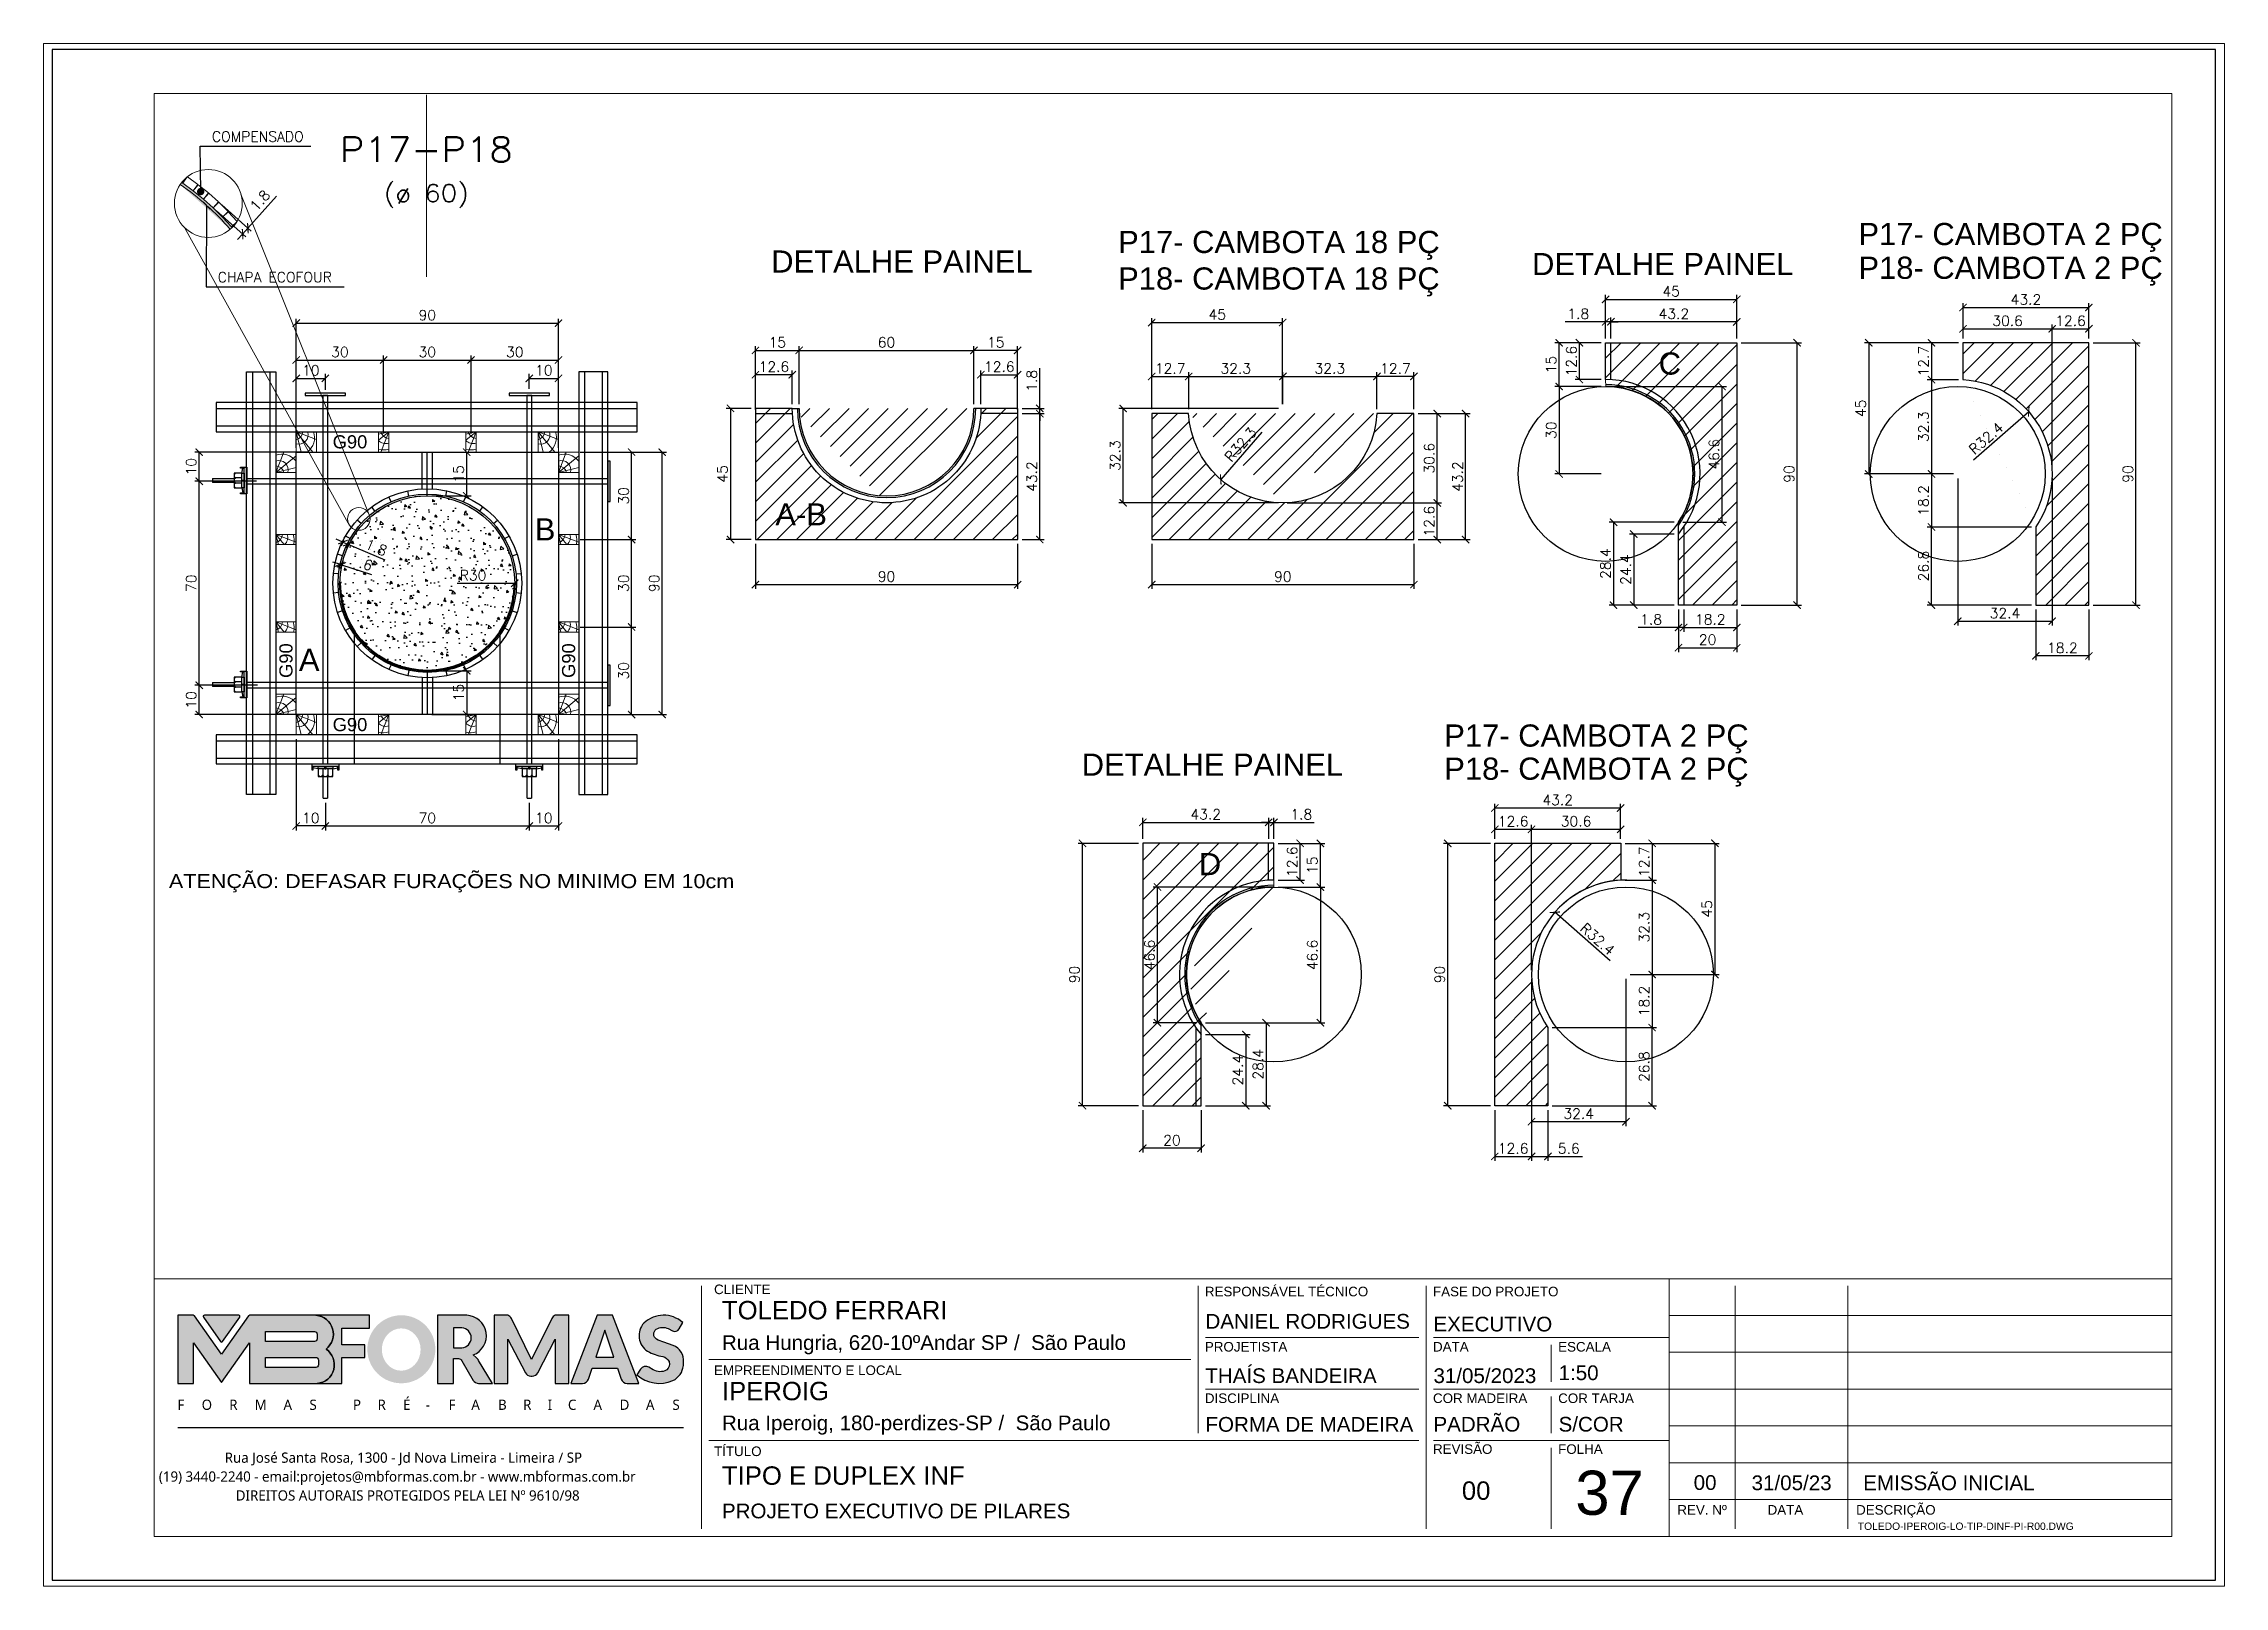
# Paper-space layout '37' of a CAD drawing. Extents: x 399.1 to 428.8, y 284.8 to 305.8.
# The model-space entities are those that its viewports show. They can reach past a viewport. Long polylines and large blocks are cut down to what shows.
import ezdxf
from ezdxf.enums import TextEntityAlignment as Align

# ---------------------------------------------------------------- set-up
doc = ezdxf.new("R2010")
doc.units = 0
doc.header["$PDMODE"] = 2
doc.header["$PDSIZE"] = 10
doc.linetypes.add('HIDDEN', pattern=[9.525, 6.35, -3.175])
doc.layers.get('0').update_dxf_attribs({"lineweight": 13})
doc.layers.get('Defpoints').update_dxf_attribs({"lineweight": 13})
for name, color, linetype in [('Barra de Ancoragem', 20, 'Continuous'), ('CHAPA', 1, 'Continuous'), ('Concreto', 250, 'HIDDEN'), ('Cota', 4, 'Continuous'), ('MB Logo', 254, 'Continuous'), ('Painéis', 30, 'Continuous'), ('Perfil Metálico', 224, 'Continuous'), ('Reaproveitamento', 252, 'Continuous'), ('Texto de Titulo', 7, 'Continuous'), ('Texto Qtd Sarr', 242, 'Continuous'), ('TEXTO_GERAL', 7, 'Continuous')]:
    doc.layers.add(name, color=color, linetype=linetype)
for name, color, linetype, lineweight in [('Carimbo', 7, 'Continuous', 13), ('contorno de painel', 7, 'Continuous', 13), ('cotas', 4, 'Continuous', 13), ('EST-SIMB', 7, 'Continuous', 9), ('FOLHA MB', 7, 'Continuous', 13), ('HACHURACONCRETO', 7, 'Continuous', 13), ('Madeira', 100, 'Continuous', 13), ('N° FOLHA', 5, 'Continuous', 13), ('S-BEAM', 3, 'Continuous', 18), ('S-COLS', 5, 'Continuous', 18), ('Texto Seção', 7, 'Continuous', 15)]:
    doc.layers.add(name, color=color, linetype=linetype, lineweight=lineweight)
doc.layers.add('Laje_Perimetro', color=7, linetype='Continuous', plot=False)
doc.layers.add('VIEW', color=252, linetype='Continuous', lineweight=13, plot=False)
doc.styles.add('ARIAL', font='arial.ttf', dxfattribs={"oblique": 15, "height": 25})
doc.styles.add('MB_C01', font='arial.ttf', dxfattribs={"height": 1.3})
doc.styles.add('MB_C02', font='arial.ttf', dxfattribs={"height": 2})
doc.styles.add('MB_C03', font='arial.ttf', dxfattribs={"height": 2.5})
doc.styles.add('MB_C04', font='arial.ttf', dxfattribs={"height": 6})
doc.styles.add('MtXpl_Lucida_Sans_Un', font='l_10646.ttf')
doc.styles.add('ROMANS', font='romans.shx')
doc.styles.add('SANSSERIF', font='sas_____.pfb')
doc.dimstyles.new('COTA SECAO', dxfattribs={"dimtxt": 7, "dimasz": 5, "dimexe": 3, "dimexo": 3, "dimgap": 2, "dimtad": 3, "dimdec": 1, "dimlfac": 0.5, "dimzin": 12, "dimdsep": 46, "dimtxsty": 'ROMANS', "dimblk": 'ARCHTICK', "dimcen": 0, "dimclrd": 4, "dimclre": 4, "dimclrt": 1, "dimadec": 1, "dimazin": 3, "dimtfac": 1, "dimtdec": 1, "dimtmove": 0, "dimatfit": 3, "dimldrblk": 'OBLIQUE', "dimfxl": 0, "dimtolj": 1, "dimtzin": 12, "dimarcsym": 0})
doc.dimstyles.new('PAINEL', dxfattribs={"dimtxt": 7, "dimasz": 5, "dimexe": 3, "dimexo": 3, "dimgap": 3, "dimtad": 1, "dimdec": 1, "dimzin": 12, "dimdsep": 46, "dimtxsty": 'ROMANS', "dimblk": 'ARCHTICK', "dimcen": 0, "dimclrd": 4, "dimclre": 4, "dimclrt": 1, "dimadec": 1, "dimazin": 3, "dimtfac": 1, "dimtdec": 1, "dimtmove": 0, "dimatfit": 3, "dimldrblk": 'OBLIQUE', "dimfxl": 0, "dimtolj": 1, "dimtzin": 12, "dimarcsym": 0})
pattern_1 = [(45, (-11602.333, -77.693), (-6.735192, 6.735192), [])]

psp = doc.layouts.new('37')

msp = doc.modelspace()

# ---------------------------------------------------------------- texts
at = {"layer": 'Carimbo', "color": 1, "linetype": 'Continuous', "style": 'ARIAL', "width": 1.1}
msp.add_text('ATENÇÃO: DEFASAR FURAÇÕES NO MINIMO EM 10cm', height=9.6306, dxfattribs=at).set_placement((-19011.293, -1193.037))
at = {"layer": 'contorno de painel', "color": 240, "char_height": 7, "attachment_point": 7, "style": 'ROMANS'}
for s, insert in [('COMPENSADO', (-18981.772, -680.921)), ('CHAPA ECOFOUR', (-18977.751, -777.401))]:
    msp.add_mtext(s, dxfattribs=dict(at, insert=insert))
at = {"layer": 'N° FOLHA', "color": 5, "style": 'MB_C04'}
msp.add_text('37', height=30.3061, dxfattribs=at).set_placement((-18045.93, -1622.997))
at = {"layer": 'Texto Seção', "color": 0, "linetype": 'Continuous', "style": 'SANSSERIF'}
for p in [(-18898.879, -886.832), (-18898.879, -1080.83)]:
    msp.add_text('G90', height=9, dxfattribs=at).set_placement(p, align=Align.MIDDLE_LEFT)
for p in [(-18930.953, -1048.832), (-18736.953, -1048.832)]:
    msp.add_text('G90', height=9, rotation=90, dxfattribs=at).set_placement(p, align=Align.MIDDLE_LEFT)
at = {"layer": 'TEXTO_GERAL', "color": 0, "linetype": 'Continuous', "style": 'SANSSERIF'}
for s, p in [('P17- CAMBOTA 18 PÇ', (-18359.728, -749.699)), ('P17- CAMBOTA 2 PÇ ', (-17851.596, -744.263)), ('DETALHE PAINEL', (-18597.878, -763.119)), ('DETALHE PAINEL', (-18075.605, -764.891)), ('P18- CAMBOTA 2 PÇ ', (-17851.596, -767.419)), ('P18- CAMBOTA 18 PÇ', (-18359.728, -774.788)), ('C', (-17988.707, -833.11)), ('B', (-18760.161, -946.894)), ('A-B', (-18595.029, -936.605)), ('A', (-18922.072, -1036.444)), ('P17- CAMBOTA 2 PÇ ', (-18135.881, -1088.343)), ('DETALHE PAINEL', (-18384.727, -1108.317)), ('P18- CAMBOTA 2 PÇ ', (-18135.881, -1111.079)), ('D', (-18304.34, -1176.536))]:
    msp.add_text(s, height=15.207, dxfattribs=at).set_placement(p, align=Align.MIDDLE_LEFT)

# ---------------------------------------------------------------- blocks, each defined once
blk = doc.blocks.new('MB-NOVO')
at = {"layer": 'MB Logo', "linetype": 'Continuous'}
h = blk.add_hatch(color=256, dxfattribs=at)
h.dxf.hatch_style = 1
h.set_gradient(color1=(242, 132, 69), color2=(247, 180, 141), rotation=90, tint=1)
h.paths.add_polyline_path([(-18529.6, 10980.8), (-18475.7, 10980.8, 0.706757), (-18468.7, 11008, 0.681802), (-18476.7, 11034.9), (-18529.4, 11034.9, 0.243712), (-18530.2, 11034.5), (-18551.7, 11003.9), (-18573.3, 11034.5, 0.243712), (-18574.1, 11034.9), (-18586.5, 11034.9), (-18586.5, 10980.8), (-18573.9, 10980.8), (-18573.9, 11012.9), (-18551.7, 10981.5), (-18529.6, 11012.9)])
h.paths.add_polyline_path([(-18516.8, 11014.1), (-18516.8, 11022), (-18477.8, 11022, -0.414214), (-18475.8, 11020), (-18475.8, 11016.1, -0.414214), (-18477.8, 11014.1)], flags=16)
h.paths.add_polyline_path([(-18516.8, 11001.4), (-18476.8, 11001.4, -0.414214), (-18474.8, 10999.4), (-18474.8, 10995.5, -0.414214), (-18476.8, 10993.5), (-18516.8, 10993.5)], flags=16)
at = {"layer": 'MB Logo', "true_color": 0x262626}
h = blk.add_hatch(color=250, dxfattribs=at)
h.dxf.hatch_style = 1
h.paths.add_polyline_path([(-18537.3, 11033.3, 0.60809), (-18538.1, 11034.9), (-18565.3, 11034.9, 0.60809), (-18566.1, 11033.3), (-18552.5, 11014, 0.518202), (-18550.9, 11014)])
h = blk.add_hatch(color=250, dxfattribs=at)
h.dxf.hatch_style = 1
h.paths.add_polyline_path([(-18456.2, 11011.3), (-18456.2, 11024.6), (-18434.2, 11024.6), (-18434.2, 11034.9), (-18476.7, 11034.9, -0.681802), (-18468.7, 11008, -0.706757), (-18475.7, 10980.8), (-18456.2, 10980.8), (-18456.2, 11001.4), (-18437.8, 11001.4), (-18437.8, 11011.3)])
h = blk.add_hatch(color=250, dxfattribs=at)
h.dxf.hatch_style = 1
h.paths.add_polyline_path([(-18435.9, 11007.9, 1), (-18381.9, 11007.9, 1)])
edge = h.paths.add_edge_path(flags=16)
edge.add_ellipse((-18409, 11007.7), major_axis=(0, 16.8), ratio=0.916255, start_angle=0, end_angle=360)
h = blk.add_hatch(color=250, dxfattribs=at)
h.dxf.hatch_style = 1
h.paths.add_polyline_path([(-18357, 11034.9), (-18380.2, 11034.9), (-18380.2, 10980.8), (-18367.6, 10980.8), (-18367.6, 11000.7), (-18363.4, 11000.7, -0.195765), (-18360.9, 10998.9), (-18351.8, 10983.2, 0.261385), (-18347.5, 10980.8), (-18336.4, 10980.8), (-18347.5, 10999, 0.082429), (-18349.6, 11001.5), (-18351.9, 11003.4, 0.81838)])
h.paths.add_polyline_path([(-18360.8, 11009), (-18367.6, 11009), (-18367.6, 11025), (-18360.8, 11025, -0.92578)], flags=16)
h = blk.add_hatch(color=250, dxfattribs=at)
h.dxf.hatch_style = 1
h.paths.add_polyline_path([(-18286.6, 11015.9), (-18286.6, 10980.8), (-18275.8, 10980.8), (-18275.8, 11034.9), (-18286.6, 11034.9, 0.216647), (-18289.4, 11032.4), (-18305.5, 10999.8), (-18321.6, 11032.7, 0.199908), (-18324.3, 11034.9), (-18335.2, 11034.9), (-18335.2, 10980.8), (-18324.3, 10980.8), (-18324.3, 11015.9), (-18310.4, 10989.3, 0.279644), (-18306, 10986.6, 0.340986), (-18300.5, 10989.3)])
h = blk.add_hatch(color=250, dxfattribs=at)
h.dxf.hatch_style = 1
h.paths.add_polyline_path([(-18274.4, 10980.8), (-18265, 10980.8, 0.322517), (-18260.2, 10984.3), (-18257.3, 10993), (-18237.2, 10993), (-18234.3, 10984.3, 0.322517), (-18229.5, 10980.8), (-18220.3, 10980.8), (-18241.2, 11034.9), (-18253.4, 11034.9)])
h.paths.add_polyline_path([(-18254.4, 11001.6), (-18247.3, 11023), (-18240.1, 11001.6)], flags=16)
h = blk.add_hatch(color=250, dxfattribs=at)
h.dxf.hatch_style = 1
h.paths.add_polyline_path([(-18206, 11024, -0.247671), (-18196.9, 11024.3), (-18193.5, 11022.5, 0.40799), (-18188.2, 11024.1), (-18185.4, 11029.1, 0.392837), (-18216.2, 11028.7, 0.467779), (-18213.3, 11006.3, 0.077523), (-18201.2, 11002.1, -0.214206), (-18196.1, 10997.9, -0.284295), (-18198.2, 10991.4, -0.26924), (-18208.8, 10991.6), (-18212.2, 10993.6, 0.407727), (-18219, 10992.1), (-18221.8, 10987.7, 0.296878), (-18193.2, 10983.1, 0.272251), (-18184.9, 10995.3), (-18184.6, 10997.9, 0.348906), (-18193.7, 11011.2), (-18200.4, 11013.5, -0.045018), (-18205.8, 11015.7, -0.618284)])
at = {"layer": 'MB Logo', "linetype": 'Continuous'}
blk.add_line((-18586.5, 10945.9), (-18184.8, 10945.9), dxfattribs=at)
at = {"layer": 'MB Logo', "color": 23, "linetype": 'Continuous', "true_color": 0xf28445}
for points in [[(-18573.3, 11034.5, 0.243712), (-18574.1, 11034.9), (-18586.5, 11034.9), (-18586.5, 10980.8), (-18573.9, 10980.8), (-18573.9, 11012.9), (-18551.7, 10981.5), (-18529.6, 11012.9), (-18529.6, 10980.8), (-18475.7, 10980.8, 0.706757), (-18468.7, 11008, 0.681802), (-18476.7, 11034.9), (-18529.4, 11034.9, 0.243712), (-18530.2, 11034.5), (-18551.7, 11003.9)], [(-18516.8, 11022), (-18477.8, 11022, -0.414214), (-18475.8, 11020), (-18475.8, 11016.1, -0.414214), (-18477.8, 11014.1), (-18516.8, 11014.1)], [(-18516.8, 11001.4), (-18476.8, 11001.4, -0.414214), (-18474.8, 10999.4), (-18474.8, 10995.5, -0.414214), (-18476.8, 10993.5), (-18516.8, 10993.5)]]:
    blk.add_lwpolyline(points, format="xyb", close=True, dxfattribs=at)
at = {"layer": 'MB Logo', "color": 250, "true_color": 0x262626}
for points in [[(-18537.3, 11033.3, 0.60809), (-18538.1, 11034.9), (-18565.3, 11034.9, 0.60809), (-18566.1, 11033.3), (-18552.5, 11014, 0.518202), (-18550.9, 11014)], [(-18437.8, 11011.3), (-18456.2, 11011.3), (-18456.2, 11024.6), (-18434.2, 11024.6), (-18434.2, 11034.9), (-18476.7, 11034.9, -0.681802), (-18468.7, 11008, -0.706757), (-18475.7, 10980.8), (-18456.2, 10980.8), (-18456.2, 11001.4), (-18437.8, 11001.4)], [(-18347.5, 10980.8), (-18336.4, 10980.8), (-18347.5, 10999, 0.082429), (-18349.6, 11001.5), (-18351.9, 11003.4, 0.81838), (-18357, 11034.9), (-18380.2, 11034.9), (-18380.2, 10980.8), (-18367.6, 10980.8), (-18367.6, 11000.7), (-18363.4, 11000.7, -0.209789), (-18360.8, 10998.7), (-18351.8, 10983.2, 0.261385)], [(-18286.6, 11015.9), (-18286.6, 10980.8), (-18275.8, 10980.8), (-18275.8, 11034.9), (-18286.6, 11034.9, 0.216647), (-18289.4, 11032.4), (-18305.5, 10999.8), (-18321.5, 11032.4, 0.216647), (-18324.3, 11034.9), (-18335.2, 11034.9), (-18335.2, 10980.8), (-18324.3, 10980.8), (-18324.3, 11015.9), (-18310.4, 10989.3, 0.279644), (-18306, 10986.6), (-18304.9, 10986.6, 0.279644), (-18300.5, 10989.3)], [(-18265, 10980.8, 0.322517), (-18260.2, 10984.3), (-18257.3, 10993), (-18237.2, 10993), (-18234.3, 10984.3, 0.322517), (-18229.5, 10980.8), (-18220.3, 10980.8), (-18241.2, 11034.9), (-18253.4, 11034.9), (-18274.4, 10980.8)], [(-18206.2, 11015.9, -0.549626), (-18206.4, 11023.8, -0.258723), (-18196.9, 11024.3), (-18193.5, 11022.5, 0.40799), (-18188.2, 11024.1), (-18185.4, 11029.1, 0.392837), (-18216.2, 11028.7, 0.467779), (-18213.3, 11006.3, 0.077523), (-18201.2, 11002.1, -0.203897), (-18196.3, 10998.2), (-18196.1, 10997.8, -0.267611), (-18198, 10991.6), (-18198.5, 10991.3, -0.261145), (-18208.8, 10991.6), (-18212.2, 10993.6, 0.407727), (-18219, 10992.1), (-18221.8, 10987.7, 0.296878), (-18193.2, 10983.1, 0.265963), (-18184.9, 10994.9), (-18184.7, 10997.6, 0.340466), (-18193.1, 11011), (-18200.4, 11013.5, -0.049298)], [(-18367.6, 11009), (-18360.8, 11009, 0.92578), (-18360.8, 11025), (-18367.6, 11025)]]:
    blk.add_lwpolyline(points, format="xyb", close=True, dxfattribs=at)
blk.add_lwpolyline([(-18247.3, 11023), (-18254.4, 11001.6), (-18240.1, 11001.6)], close=True, dxfattribs=at)
at = {"layer": 'MB Logo', "color": 250, "true_color": 0x262626, "style": 'MtXpl_Lucida_Sans_Un'}
for s, height, p in [('F', 8.12, (-18586.8, 10959.8)), ('O', 8.12, (-18567.5, 10959.8)), ('R', 8.12, (-18545.6, 10959.8)), ('M', 8.12, (-18525.4, 10959.8)), ('A', 8.12, (-18502.5, 10959.8)), ('S', 8.12, (-18481.9, 10959.8)), ('P', 8.12, (-18447.3, 10959.8)), ('R', 8.12, (-18427.8, 10959.8)), ('É', 8.12, (-18407.5, 10959.8)), ('F', 8.12, (-18371.4, 10959.8)), ('A', 8.12, (-18353.3, 10959.8)), ('B', 8.12, (-18332.1, 10959.8)), ('R', 8.12, (-18312.2, 10959.8)), ('I', 8.12, (-18292.7, 10959.8)), ('C', 8.12, (-18276.6, 10959.8)), ('A', 8.12, (-18256.3, 10959.8)), ('D', 8.12, (-18235.5, 10959.8)), ('A', 8.12, (-18214.6, 10959.8)), ('S', 8.12, (-18193.6, 10959.8)), ('-', 8.12, (-18389.6, 10959.8)), ('DIREITOS AUTORAIS PROTEGIDOS PELA LEI Nº 9610/98', 8.122, (-18540.4, 10887.8))]:
    blk.add_text(s, height=height, dxfattribs=at).set_placement(p)
at = {"layer": 'MB Logo', "style": 'MtXpl_Lucida_Sans_Un'}
for s, p in [('Rua José Santa Rosa, 1300 - Jd Nova Limeira - Limeira / SP', (-18549.2, 10917.8)), ('(19) 3440-2240 - email:projetos@mbformas.com.br - www.mbformas.com.br', (-18601.5, 10902.8))]:
    blk.add_text(s, height=8.122, dxfattribs=at).set_placement(p)
blk = doc.blocks.new('A$C169d8357')
at = {"layer": 'FOLHA MB', "color": 1}
for p, q in [((1109.8, 356.7), (70, 356.7)), ((445.6, 351.7), (445.6, 185)), ((786.6, 351.7), (786.6, 250.7)), ((943.1, 351.7), (943.1, 185)), ((1109.8, 356.7), (1109.8, 179.9)), ((1455, 356.7), (1109.8, 356.7)), ((1155.3, 185), (1155.3, 351.7)), ((1232.6, 351.7), (1232.6, 185)), ((1455, 331.5), (1109.8, 331.5)), ((938.1, 316.3), (791.6, 316.3)), ((1109.8, 316.3), (948.2, 316.3)), ((781.5, 301.2), (450.7, 301.2)), ((1029, 311.3), (1029, 286)), ((1455, 306.2), (1109.8, 306.2)), ((938.1, 281), (791.6, 281)), ((1109.8, 281), (948.2, 281)), ((1029, 275.9), (1029, 250.7)), ((1455, 281), (1109.8, 281)), ((1455, 255.7), (1109.8, 255.7)), ((938.1, 245.6), (450.7, 245.6)), ((1109.8, 245.6), (948.2, 245.6)), ((1029, 240.6), (1029, 185)), ((1455, 230.4), (1109.8, 230.4)), ((1455, 205.2), (1109.8, 205.2))]:
    blk.add_line(p, q, dxfattribs=at)
for points in [[(0, 1199.9), (0, 149.9), (1485, 149.9), (1485, 1199.9)], [(70, 1169.9), (70, 179.9), (1455, 179.9), (1455, 1169.9)]]:
    blk.add_lwpolyline(points, close=True, dxfattribs=at)
at = {"layer": 'MB Logo', "xscale": 0.8642040370897565, "yscale": 0.8642040370897565, "zscale": 0.8642040370897565}
blk.add_blockref('MB-NOVO', (16148.7, -9204.8), dxfattribs=at)
at = {"layer": 'FOLHA MB', "color": 6}
for s, height, style, p in [('CLIENTE', 6.57, 'MB_C01', (454.3, 346.1)), ('RESPONSÁVEL TÉCNICO', 6.566, 'MB_C01', (791.2, 344.6)), ('FASE DO PROJETO', 6.566, 'MB_C01', (947.8, 344.6)), ('Rua Hungria, 620-10ºAndar SP /  São Paulo', 10.102, 'MB_C02', (459.7, 307.8)), ('PROJETISTA', 6.57, 'MB_C01', (791.2, 306.7)), ('DATA', 6.57, 'MB_C01', (947.8, 306.7)), ('ESCALA', 6.57, 'MB_C01', (1033.7, 306.7)), ('EMPREENDIMENTO E LOCAL', 6.566, 'MB_C01', (454.3, 290.6)), ('DISCIPLINA', 6.57, 'MB_C01', (791.2, 271.4)), ('COR MADEIRA', 6.566, 'MB_C01', (947.8, 271.4)), ('COR TARJA', 6.57, 'MB_C01', (1033.7, 271.4)), ('Rua Iperoig, 180-perdizes-SP /  São Paulo', 10.102, 'MB_C02', (459.7, 252.7)), ('TÍTULO', 6.57, 'MB_C01', (454.3, 235)), ('REVISÃO', 6.57, 'MB_C01', (947.8, 236.5)), ('FOLHA', 6.57, 'MB_C01', (1033.7, 236.5)), ('PROJETO EXECUTIVO DE PILARES', 10.102, 'MB_C02', (459.7, 192.3))]:
    blk.add_text(s, height=height, dxfattribs=dict(at, style=style)).set_placement(p)
at = {"layer": 'FOLHA MB', "color": 5}
for s, height, style, p in [('TOLEDO FERRARI', 12.628, 'MB_C03', (459.7, 328.8)), ('DANIEL RODRIGUES', 10.102, 'MB_C02', (791.6, 322.4)), ('EXECUTIVO', 10.1, 'MB_C02', (948.1, 320.5)), ('IPEROIG', 12.63, 'MB_C03', (459.7, 273.3)), ('THAÍS BANDEIRA', 10.102, 'MB_C02', (791.5, 285.1)), ('31/05/2023', 10.1, 'MB_C02', (948.1, 285.1)), ('1:50', 10.1, 'MB_C02', (1034, 287.1)), ('FORMA DE MADEIRA', 10.102, 'MB_C02', (791.6, 251.7)), ('PADRÃO', 10.1, 'MB_C02', (948.1, 251.8)), ('S/COR', 10.1, 'MB_C02', (1034, 251.8)), ('TIPO E DUPLEX INF', 12.628, 'MB_C03', (459.7, 215.3)), ('00', 12.63, 'MB_C03', (967.6, 205)), ('00', 10.1, 'MB_C02', (1126.7, 211.8)), ('31/05/23', 10.1, 'MB_C02', (1166.5, 211.6)), ('EMISSÃO INICIAL', 10.102, 'MB_C02', (1243.1, 211.6))]:
    blk.add_text(s, height=height, dxfattribs=dict(at, style=style)).set_placement(p)
at = {"layer": 'FOLHA MB', "color": 6, "style": 'MB_C01'}
for s, p in [('REV. Nº', (1132.5, 198.1)), ('DATA', (1189.7, 198.1)), ('DESCRIÇÃO', (1265.5, 198.1))]:
    blk.add_text(s, height=6.57, dxfattribs=at).set_placement(p, align=Align.MIDDLE_CENTER)
at = {"layer": 'FOLHA MB', "insert": (1239.4, 189.4), "char_height": 5.051, "width": 210.818, "attachment_point": 1, "style": 'MB_C04'}
blk.add_mtext('TOLEDO-IPEROIG-LO-TIP-DINF-PI-R00.DWG', dxfattribs=at)
blk = doc.blocks.new('titulo1')
at = {"layer": 'Defpoints', "color": 252, "linetype": 'HIDDEN', "ltscale": 2}
blk.add_line((0, 0), (0, 125), dxfattribs=at)
at = {"layer": 'Defpoints', "style": 'ROMANS', "oblique": 15}
blk.add_attdef('FOLHA', text='', height=10, dxfattribs=at).set_placement((0, 15.6), align=Align.MIDDLE_CENTER)
at = {"layer": 'Texto Qtd Sarr', "color": 3, "style": 'ROMANS', "oblique": 15}
for tag, height, p in [('TITULO', 17, (0, 71.4)), ('SEÇÃO', 12, (0, 41.5))]:
    blk.add_attdef(tag, text='', height=height, dxfattribs=at).set_placement(p, align=Align.MIDDLE_CENTER)
blk = doc.blocks.new('_ArchTick')
at = {"color": 0, "linetype": 'ByBlock', "const_width": 0.15}
blk.add_lwpolyline([(-0.5, -0.5), (0.5, 0.5)], dxfattribs=at)
blk = doc.blocks.new('*D4510')
at = {"color": 4, "lineweight": -2, "transparency": 16777216}
blk.add_line((-18813.5, -983.9), (-18773.9, -983.9), dxfattribs=at)
at = {"layer": 'Defpoints', "color": 0, "transparency": 16777216}
for p in [(-18833.9, -983.9), (-18773.9, -983.9)]:
    blk.add_point(p, dxfattribs=at)
at = {"color": 4, "lineweight": -2, "transparency": 16777216, "xscale": 5, "yscale": 5, "zscale": 5, "rotation": 359.9999999999983}
blk.add_blockref('_ArchTick', (-18773.9, -983.9), dxfattribs=at)
at = {"color": 1, "transparency": 16777216, "insert": (-18802.5, -978.4), "char_height": 7, "attachment_point": 5, "style": 'ROMANS'}
blk.add_mtext('\\A1;R30', dxfattribs=at)
blk = doc.blocks.new('_OBLIQUE')
at = {"color": 0, "linetype": 'ByBlock', "lineweight": -2}
for p, q in [((0, 0), (-1, 0)), ((-0.5, -0.5), (0.5, 0.5))]:
    blk.add_line(p, q, dxfattribs=at)
blk = doc.blocks.new('*D4511')
at = {"layer": 'cotas', "color": 4, "lineweight": -2, "transparency": 16777216}
for p, q in [((-18830.9, -893.9), (-18803.9, -893.9)), ((-18806.9, -923.9), (-18806.9, -893.9)), ((-18830.9, -923.9), (-18803.9, -923.9))]:
    blk.add_line(p, q, dxfattribs=at)
at = {"layer": 'Defpoints', "color": 0, "transparency": 16777216}
for p in [(-18833.9, -893.9), (-18806.9, -893.9), (-18833.9, -923.9)]:
    blk.add_point(p, dxfattribs=at)
at = {"layer": 'cotas', "color": 4, "lineweight": -2, "transparency": 16777216, "xscale": 5, "yscale": 5, "zscale": 5}
for p, rotation in [((-18806.9, -893.9), 90), ((-18806.9, -923.9), 270)]:
    blk.add_blockref('_ArchTick', p, dxfattribs=dict(at, rotation=rotation))
at = {"layer": 'cotas', "color": 1, "transparency": 16777216, "insert": (-18812.4, -908.9), "char_height": 7, "attachment_point": 5, "rotation": 90, "style": 'ROMANS'}
blk.add_mtext('\\A1;15', dxfattribs=at)
blk = doc.blocks.new('*D4512')
at = {"layer": 'cotas', "color": 4, "lineweight": -2, "transparency": 16777216}
for p, q in [((-18830.9, -1043.9), (-18803.9, -1043.9)), ((-18806.9, -1043.9), (-18806.9, -1073.9)), ((-18830.9, -1073.9), (-18803.9, -1073.9))]:
    blk.add_line(p, q, dxfattribs=at)
at = {"layer": 'Defpoints', "color": 0, "transparency": 16777216}
for p in [(-18833.9, -1043.9), (-18833.9, -1073.9), (-18806.9, -1073.9)]:
    blk.add_point(p, dxfattribs=at)
at = {"layer": 'cotas', "color": 4, "lineweight": -2, "transparency": 16777216, "xscale": 5, "yscale": 5, "zscale": 5}
for p, rotation in [((-18806.9, -1043.9), 90), ((-18806.9, -1073.9), 270)]:
    blk.add_blockref('_ArchTick', p, dxfattribs=dict(at, rotation=rotation))
at = {"layer": 'cotas', "color": 1, "transparency": 16777216, "insert": (-18812.4, -1058.9), "char_height": 7, "attachment_point": 5, "rotation": 90, "style": 'ROMANS'}
blk.add_mtext('\\A1;15', dxfattribs=at)
blk = doc.blocks.new('A$C79e9a0e9')
at = {"layer": 'HACHURACONCRETO'}
h = blk.add_hatch(color=1, dxfattribs=at)
h.dxf.hatch_style = 1
edge = h.paths.add_edge_path()
edge.add_arc((7.76, 7.76), 7.76, 310.2446, 314.6328)
edge.add_line((13.21, 2.24), (13.04, 2.45))
edge.add_line((13.04, 2.45), (11.01, 4.66))
edge.add_line((11.01, 4.66), (8.88, 6.76))
edge.add_line((8.88, 6.76), (6.64, 8.76))
edge.add_line((6.64, 8.76), (4.31, 10.64))
edge.add_line((4.31, 10.64), (1.89, 12.41))
edge.add_line((1.89, 12.41), (1.66, 12.56))
edge.add_arc((7.76, 7.76), 7.76, 141.7919, 146.1805)
edge.add_arc((-32.61, -37.41), 60, 40.8548, 55.5702, ccw=False)
at = {"layer": 'contorno de painel'}
blk.add_circle((7.76, 7.76), 7.76, dxfattribs=at)
at = {"layer": 'EST-SIMB'}
for points in [[(2.69, 13.64), (1.89, 12.41), (1.66, 12.56)], [(2.92, 13.82), (1.89, 12.41), (4.31, 10.64), (5.37, 12.09), (2.96, 13.86)], [(14.35, 3.67), (12.33, 5.87), (11.01, 4.66), (13.04, 2.45), (14.33, 3.63)], [(13.21, 2.24), (13.03, 2.45), (14.18, 3.4)]]:
    blk.add_lwpolyline(points, dxfattribs=at)
for points in [[(7.77, 10.16), (6.64, 8.76), (4.31, 10.64), (5.44, 12.04)], [(7.84, 10.1), (6.64, 8.76), (8.88, 6.76), (10.08, 8.1)], [(12.27, 5.94), (11.01, 4.66), (8.87, 6.76), (10.14, 8.04)]]:
    blk.add_lwpolyline(points, close=True, dxfattribs=at)
blk.add_arc((-32.61, -37.41), 60, 40.8548, 55.5702, dxfattribs=at)
blk = doc.blocks.new('*D4513')
at = {"layer": 'cotas', "color": 4, "lineweight": -2, "transparency": 16777216}
for p, q in [((-18957.1, -740.3), (-18937.4, -718.2)), ((-18978.6, -728.3), (-18958.5, -746.3)), ((-18975, -724.3), (-18954.9, -742.3)), ((-18960.7, -744.3), (-18964.1, -748)), ((-18960.7, -744.3), (-18957.1, -740.3))]:
    blk.add_line(p, q, dxfattribs=at)
at = {"layer": 'Defpoints', "color": 0, "transparency": 16777216}
for p in [(-18980.9, -726.3), (-18977.3, -722.3), (-18957.1, -740.3)]:
    blk.add_point(p, dxfattribs=at)
at = {"layer": 'cotas', "color": 4, "lineweight": -2, "transparency": 16777216, "xscale": 5, "yscale": 5, "zscale": 5}
for p, rotation in [((-18960.7, -744.3), 48.21383774102193), ((-18957.1, -740.3), 228.2138377410218)]:
    blk.add_blockref('_ArchTick', p, dxfattribs=dict(at, rotation=rotation))
at = {"layer": 'cotas', "color": 1, "transparency": 16777216, "insert": (-18948.8, -721.2), "char_height": 7, "attachment_point": 5, "rotation": 48.2138, "style": 'ROMANS'}
blk.add_mtext('\\A1;1.8', dxfattribs=at)
blk = doc.blocks.new('DOT')
at = {"color": 0, "linetype": 'ByBlock'}
blk.add_line((-0.5, 0), (-1, 0), dxfattribs=at)
at = {"color": 0, "linetype": 'ByBlock', "const_width": 0.5}
blk.add_lwpolyline([(-0.25, 0, 1), (0.25, 0, 1)], format="xyb", close=True, dxfattribs=at)
blk = doc.blocks.new('PONTALETE')
at = {"layer": 'Madeira'}
for q in [(2.71, 7), (7, 5.76), (7, 1.74)]:
    blk.add_line((0, 0), q, dxfattribs=at)
blk.add_lwpolyline([(0, 0), (7, 0), (7, 7), (0, 7)], close=True, dxfattribs=at)
for centre, radius, start, end in [((2.04, 0.06), 6.23, 37.28179, 109.09128), ((1.09, 0.9), 3.19, 343.60304, 109.98471), ((-0.21, -0.78), 3.09, 14.63219, 86.0383)]:
    blk.add_arc(centre, radius, start, end, dxfattribs=at)
blk = doc.blocks.new('MEIO PONTALETE')
at = {"layer": 'Madeira'}
for q in [(2.71, 7), (3.5, 2.88), (3.5, 0.87)]:
    blk.add_line((0, 0), q, dxfattribs=at)
blk.add_lwpolyline([(0, 0), (3.5, 0), (3.5, 7), (0, 7)], close=True, dxfattribs=at)
for centre, radius, start, end in [((2.04, 0.06), 6.23, 76.44987, 109.09128), ((1.09, 0.9), 3.19, 40.90626, 109.98471), ((-0.21, -0.78), 3.09, 14.63219, 86.0383)]:
    blk.add_arc(centre, radius, start, end, dxfattribs=at)
blk = doc.blocks.new('*D4514')
at = {"layer": 'Cota', "color": 4, "lineweight": -2, "transparency": 16777216}
for p, q in [((-18729, -893.9), (-18669.7, -893.9)), ((-18672.7, -1073.9), (-18672.7, -893.9)), ((-18729, -1073.9), (-18669.7, -1073.9))]:
    blk.add_line(p, q, dxfattribs=at)
at = {"layer": 'Defpoints', "color": 0, "transparency": 16777216}
for p in [(-18732, -893.9), (-18672.7, -893.9), (-18732, -1073.9)]:
    blk.add_point(p, dxfattribs=at)
at = {"layer": 'Cota', "color": 4, "lineweight": -2, "transparency": 16777216, "xscale": 5, "yscale": 5, "zscale": 5}
for p, rotation in [((-18672.7, -893.9), 90), ((-18672.7, -1073.9), 270)]:
    blk.add_blockref('_ArchTick', p, dxfattribs=dict(at, rotation=rotation))
at = {"layer": 'Cota', "color": 1, "transparency": 16777216, "insert": (-18678.2, -983.9), "char_height": 7, "attachment_point": 5, "rotation": 90, "style": 'ROMANS'}
blk.add_mtext('\\A1;90', dxfattribs=at)
blk = doc.blocks.new('*D4515')
at = {"layer": 'Cota', "color": 4, "lineweight": -2, "transparency": 16777216}
for p, q in [((-18729, -1013.9), (-18690.7, -1013.9)), ((-18693.7, -1073.9), (-18693.7, -1013.9)), ((-18729, -1073.9), (-18690.7, -1073.9))]:
    blk.add_line(p, q, dxfattribs=at)
at = {"layer": 'Defpoints', "color": 0, "transparency": 16777216}
for p in [(-18732, -1013.9), (-18693.7, -1013.9), (-18732, -1073.9)]:
    blk.add_point(p, dxfattribs=at)
at = {"layer": 'Cota', "color": 4, "lineweight": -2, "transparency": 16777216, "xscale": 5, "yscale": 5, "zscale": 5}
for p, rotation in [((-18693.7, -1013.9), 90), ((-18693.7, -1073.9), 270)]:
    blk.add_blockref('_ArchTick', p, dxfattribs=dict(at, rotation=rotation))
at = {"layer": 'Cota', "color": 1, "transparency": 16777216, "insert": (-18699.2, -1043.9), "char_height": 7, "attachment_point": 5, "rotation": 90, "style": 'ROMANS'}
blk.add_mtext('\\A1;30', dxfattribs=at)
blk = doc.blocks.new('*D4516')
at = {"layer": 'Cota', "color": 4, "lineweight": -2, "transparency": 16777216}
for p, q in [((-18729, -953.9), (-18690.7, -953.9)), ((-18693.7, -1013.9), (-18693.7, -953.9)), ((-18729, -1013.9), (-18690.7, -1013.9))]:
    blk.add_line(p, q, dxfattribs=at)
at = {"layer": 'Defpoints', "color": 0, "transparency": 16777216}
for p in [(-18732, -953.9), (-18693.7, -953.9), (-18732, -1013.9)]:
    blk.add_point(p, dxfattribs=at)
at = {"layer": 'Cota', "color": 4, "lineweight": -2, "transparency": 16777216, "xscale": 5, "yscale": 5, "zscale": 5}
for p, rotation in [((-18693.7, -953.9), 90), ((-18693.7, -1013.9), 270)]:
    blk.add_blockref('_ArchTick', p, dxfattribs=dict(at, rotation=rotation))
at = {"layer": 'Cota', "color": 1, "transparency": 16777216, "insert": (-18699.2, -983.9), "char_height": 7, "attachment_point": 5, "rotation": 90, "style": 'ROMANS'}
blk.add_mtext('\\A1;30', dxfattribs=at)
blk = doc.blocks.new('*D4517')
at = {"layer": 'Cota', "color": 4, "lineweight": -2, "transparency": 16777216}
for p, q in [((-18729, -893.9), (-18690.7, -893.9)), ((-18693.7, -953.9), (-18693.7, -893.9)), ((-18729, -953.9), (-18690.7, -953.9))]:
    blk.add_line(p, q, dxfattribs=at)
at = {"layer": 'Defpoints', "color": 0, "transparency": 16777216}
for p in [(-18732, -893.9), (-18693.7, -893.9), (-18732, -953.9)]:
    blk.add_point(p, dxfattribs=at)
at = {"layer": 'Cota', "color": 4, "lineweight": -2, "transparency": 16777216, "xscale": 5, "yscale": 5, "zscale": 5}
for p, rotation in [((-18693.7, -893.9), 90), ((-18693.7, -953.9), 270)]:
    blk.add_blockref('_ArchTick', p, dxfattribs=dict(at, rotation=rotation))
at = {"layer": 'Cota', "color": 1, "transparency": 16777216, "insert": (-18699.2, -923.9), "char_height": 7, "attachment_point": 5, "rotation": 90, "style": 'ROMANS'}
blk.add_mtext('\\A1;30', dxfattribs=at)
blk = doc.blocks.new('*D4518')
at = {"layer": 'Cota', "color": 4, "lineweight": -2, "transparency": 16777216}
for p, q in [((-18923.9, -881.2), (-18923.9, -802.4)), ((-18923.9, -805.4), (-18743.9, -805.4)), ((-18743.9, -881.2), (-18743.9, -802.4))]:
    blk.add_line(p, q, dxfattribs=at)
at = {"layer": 'Defpoints', "color": 0, "transparency": 16777216}
for p in [(-18743.9, -805.4), (-18923.9, -884.2), (-18743.9, -884.2)]:
    blk.add_point(p, dxfattribs=at)
at = {"layer": 'Cota', "color": 4, "lineweight": -2, "transparency": 16777216, "xscale": 5, "yscale": 5, "zscale": 5, "rotation": 180}
blk.add_blockref('_ArchTick', (-18923.9, -805.4), dxfattribs=at)
at = {"layer": 'Cota', "color": 4, "lineweight": -2, "transparency": 16777216, "xscale": 5, "yscale": 5, "zscale": 5}
blk.add_blockref('_ArchTick', (-18743.9, -805.4), dxfattribs=at)
at = {"layer": 'Cota', "color": 1, "transparency": 16777216, "insert": (-18833.9, -799.9), "char_height": 7, "attachment_point": 5, "style": 'ROMANS'}
blk.add_mtext('\\A1;90', dxfattribs=at)
blk = doc.blocks.new('*D4519')
at = {"layer": 'Cota', "color": 4, "lineweight": -2, "transparency": 16777216}
for p, q in [((-18923.9, -881.2), (-18923.9, -827.7)), ((-18923.9, -830.7), (-18863.9, -830.7)), ((-18863.9, -881.2), (-18863.9, -827.7))]:
    blk.add_line(p, q, dxfattribs=at)
at = {"layer": 'Defpoints', "color": 0, "transparency": 16777216}
for p in [(-18863.9, -830.7), (-18923.9, -884.2), (-18863.9, -884.2)]:
    blk.add_point(p, dxfattribs=at)
at = {"layer": 'Cota', "color": 4, "lineweight": -2, "transparency": 16777216, "xscale": 5, "yscale": 5, "zscale": 5, "rotation": 180}
blk.add_blockref('_ArchTick', (-18923.9, -830.7), dxfattribs=at)
at = {"layer": 'Cota', "color": 4, "lineweight": -2, "transparency": 16777216, "xscale": 5, "yscale": 5, "zscale": 5}
blk.add_blockref('_ArchTick', (-18863.9, -830.7), dxfattribs=at)
at = {"layer": 'Cota', "color": 1, "transparency": 16777216, "insert": (-18893.9, -825.2), "char_height": 7, "attachment_point": 5, "style": 'ROMANS'}
blk.add_mtext('\\A1;30', dxfattribs=at)
blk = doc.blocks.new('*D4520')
at = {"layer": 'Cota', "color": 4, "lineweight": -2, "transparency": 16777216}
for p, q in [((-18863.9, -881.2), (-18863.9, -827.7)), ((-18863.9, -830.7), (-18803.9, -830.7)), ((-18803.9, -881.2), (-18803.9, -827.7))]:
    blk.add_line(p, q, dxfattribs=at)
at = {"layer": 'Defpoints', "color": 0, "transparency": 16777216}
for p in [(-18803.9, -830.7), (-18863.9, -884.2), (-18803.9, -884.2)]:
    blk.add_point(p, dxfattribs=at)
at = {"layer": 'Cota', "color": 4, "lineweight": -2, "transparency": 16777216, "xscale": 5, "yscale": 5, "zscale": 5, "rotation": 180}
blk.add_blockref('_ArchTick', (-18863.9, -830.7), dxfattribs=at)
at = {"layer": 'Cota', "color": 4, "lineweight": -2, "transparency": 16777216, "xscale": 5, "yscale": 5, "zscale": 5}
blk.add_blockref('_ArchTick', (-18803.9, -830.7), dxfattribs=at)
at = {"layer": 'Cota', "color": 1, "transparency": 16777216, "insert": (-18833.9, -825.2), "char_height": 7, "attachment_point": 5, "style": 'ROMANS'}
blk.add_mtext('\\A1;30', dxfattribs=at)
blk = doc.blocks.new('*D4521')
at = {"layer": 'Cota', "color": 4, "lineweight": -2, "transparency": 16777216}
for p, q in [((-18803.9, -881.2), (-18803.9, -827.7)), ((-18803.9, -830.7), (-18743.9, -830.7)), ((-18743.9, -881.2), (-18743.9, -827.7))]:
    blk.add_line(p, q, dxfattribs=at)
at = {"layer": 'Defpoints', "color": 0, "transparency": 16777216}
for p in [(-18743.9, -830.7), (-18803.9, -884.2), (-18743.9, -884.2)]:
    blk.add_point(p, dxfattribs=at)
at = {"layer": 'Cota', "color": 4, "lineweight": -2, "transparency": 16777216, "xscale": 5, "yscale": 5, "zscale": 5, "rotation": 180}
blk.add_blockref('_ArchTick', (-18803.9, -830.7), dxfattribs=at)
at = {"layer": 'Cota', "color": 4, "lineweight": -2, "transparency": 16777216, "xscale": 5, "yscale": 5, "zscale": 5}
blk.add_blockref('_ArchTick', (-18743.9, -830.7), dxfattribs=at)
at = {"layer": 'Cota', "color": 1, "transparency": 16777216, "insert": (-18773.9, -825.2), "char_height": 7, "attachment_point": 5, "style": 'ROMANS'}
blk.add_mtext('\\A1;30', dxfattribs=at)
blk = doc.blocks.new('ERTYERTYUYTURTYUTRYU')
at = {"layer": 'Barra de Ancoragem'}
for p, q in [((8963.3, 10873.8), (8963.3, 10855.5)), ((8964.9, 10869.7), (8964.1, 10873.2)), ((8964.9, 10859.7), (8964.1, 10856.1)), ((8985.1, 10863.2), (8985.1, 10866.1))]:
    blk.add_line(p, q, dxfattribs=at)
at = {"layer": 'Barra de Ancoragem', "flags": 128}
for points in [[(8961.5, 10855.5), (8961.5, 10873.8), (8963.3, 10873.8), (8963.3, 10855.5)], [(8963.3, 10873.8), (8965.7, 10873.8), (8965.7, 10873.2), (8963.3, 10873.2)], [(8963.3, 10869.7), (8964.9, 10869.7), (8964.9, 10859.7), (8963.3, 10859.7)], [(8963.3, 10856.1), (8965.7, 10856.1), (8965.7, 10855.5), (8963.3, 10855.5)]]:
    blk.add_lwpolyline(points, close=True, dxfattribs=at)
for points in [[(8964.9, 10859.7), (8970.1, 10859.7), (8970.1, 10869.7), (8964.9, 10869.7)], [(8964.9, 10864.4), (8963.3, 10864.4), (8963.3, 10865), (8964.9, 10865), (8964.9, 10864.4), (8964.9, 10865)], [(8985.1, 10863.2), (8970.1, 10863.2), (8970.1, 10866.1), (8985.1, 10866.1)]]:
    blk.add_lwpolyline(points, dxfattribs=at)
for points in [[(8964.9, 10866.4), (8969, 10866.4, 0.729796), (8969, 10869.7, 0.729796)], [(8964.9, 10862.9), (8969, 10862.9, 0.666667), (8969, 10866.4, 0.666667)]]:
    blk.add_lwpolyline(points, format="xyb", dxfattribs=at)
at = {"layer": 'Barra de Ancoragem'}
blk.add_arc((8968.4, 10861.3), 1.7, 287.7564, 72.2436, dxfattribs=at)
blk = doc.blocks.new('*D4522')
at = {"layer": 'cotas', "color": 4, "lineweight": -2, "transparency": 16777216}
for p, q in [((-18763.9, -850.4), (-18763.9, -840.3)), ((-18763.9, -843.3), (-18743.9, -843.3)), ((-18743.9, -890.9), (-18743.9, -840.3))]:
    blk.add_line(p, q, dxfattribs=at)
at = {"layer": 'Defpoints', "color": 0, "transparency": 16777216}
for p in [(-18743.9, -843.3), (-18763.9, -853.4), (-18743.9, -893.9)]:
    blk.add_point(p, dxfattribs=at)
at = {"layer": 'cotas', "color": 4, "lineweight": -2, "transparency": 16777216, "xscale": 5, "yscale": 5, "zscale": 5, "rotation": 180}
blk.add_blockref('_ArchTick', (-18763.9, -843.3), dxfattribs=at)
at = {"layer": 'cotas', "color": 4, "lineweight": -2, "transparency": 16777216, "xscale": 5, "yscale": 5, "zscale": 5}
blk.add_blockref('_ArchTick', (-18743.9, -843.3), dxfattribs=at)
at = {"layer": 'cotas', "color": 1, "transparency": 16777216, "insert": (-18753.9, -837.8), "char_height": 7, "attachment_point": 5, "style": 'ROMANS'}
blk.add_mtext('\\A1;10', dxfattribs=at)
blk = doc.blocks.new('*D4523')
at = {"layer": 'cotas', "color": 4, "lineweight": -2, "transparency": 16777216}
for p, q in [((-18923.9, -890.9), (-18923.9, -840.3)), ((-18923.9, -843.3), (-18903.9, -843.3)), ((-18903.9, -851.2), (-18903.9, -840.3))]:
    blk.add_line(p, q, dxfattribs=at)
at = {"layer": 'Defpoints', "color": 0, "transparency": 16777216}
for p in [(-18903.9, -843.3), (-18903.9, -854.2), (-18923.9, -893.9)]:
    blk.add_point(p, dxfattribs=at)
at = {"layer": 'cotas', "color": 4, "lineweight": -2, "transparency": 16777216, "xscale": 5, "yscale": 5, "zscale": 5, "rotation": 180}
blk.add_blockref('_ArchTick', (-18923.9, -843.3), dxfattribs=at)
at = {"layer": 'cotas', "color": 4, "lineweight": -2, "transparency": 16777216, "xscale": 5, "yscale": 5, "zscale": 5}
blk.add_blockref('_ArchTick', (-18903.9, -843.3), dxfattribs=at)
at = {"layer": 'cotas', "color": 1, "transparency": 16777216, "insert": (-18913.9, -837.8), "char_height": 7, "attachment_point": 5, "style": 'ROMANS'}
blk.add_mtext('\\A1;10', dxfattribs=at)
blk = doc.blocks.new('*D4524')
at = {"layer": 'Cota', "color": 4, "lineweight": -2, "transparency": 16777216}
for p, q in [((-18903.9, -1134.5), (-18903.9, -1153.4)), ((-18763.9, -1134.5), (-18763.9, -1153.4)), ((-18903.9, -1150.4), (-18763.9, -1150.4))]:
    blk.add_line(p, q, dxfattribs=at)
at = {"layer": 'Defpoints', "color": 0, "transparency": 16777216}
for p in [(-18903.9, -1131.5), (-18763.9, -1131.5), (-18763.9, -1150.4)]:
    blk.add_point(p, dxfattribs=at)
at = {"layer": 'Cota', "color": 4, "lineweight": -2, "transparency": 16777216, "xscale": 5, "yscale": 5, "zscale": 5, "rotation": 180}
blk.add_blockref('_ArchTick', (-18903.9, -1150.4), dxfattribs=at)
at = {"layer": 'Cota', "color": 4, "lineweight": -2, "transparency": 16777216, "xscale": 5, "yscale": 5, "zscale": 5}
blk.add_blockref('_ArchTick', (-18763.9, -1150.4), dxfattribs=at)
at = {"layer": 'Cota', "color": 1, "transparency": 16777216, "insert": (-18833.9, -1144.9), "char_height": 7, "attachment_point": 5, "style": 'ROMANS'}
blk.add_mtext('\\A1;70', dxfattribs=at)
blk = doc.blocks.new('*D4525')
at = {"layer": 'Cota', "color": 4, "lineweight": -2, "transparency": 16777216}
for p, q in [((-18743.9, -1090.9), (-18743.9, -1153.4)), ((-18763.9, -1134.5), (-18763.9, -1153.4)), ((-18763.9, -1150.4), (-18743.9, -1150.4))]:
    blk.add_line(p, q, dxfattribs=at)
at = {"layer": 'Defpoints', "color": 0, "transparency": 16777216}
for p in [(-18743.9, -1087.9), (-18763.9, -1131.5), (-18743.9, -1150.4)]:
    blk.add_point(p, dxfattribs=at)
at = {"layer": 'Cota', "color": 4, "lineweight": -2, "transparency": 16777216, "xscale": 5, "yscale": 5, "zscale": 5, "rotation": 180}
blk.add_blockref('_ArchTick', (-18763.9, -1150.4), dxfattribs=at)
at = {"layer": 'Cota', "color": 4, "lineweight": -2, "transparency": 16777216, "xscale": 5, "yscale": 5, "zscale": 5}
blk.add_blockref('_ArchTick', (-18743.9, -1150.4), dxfattribs=at)
at = {"layer": 'Cota', "color": 1, "transparency": 16777216, "insert": (-18753.9, -1144.9), "char_height": 7, "attachment_point": 5, "style": 'ROMANS'}
blk.add_mtext('\\A1;10', dxfattribs=at)
blk = doc.blocks.new('*D4526')
at = {"layer": 'Cota', "color": 4, "lineweight": -2, "transparency": 16777216}
for p, q in [((-18923.9, -1090.9), (-18923.9, -1153.4)), ((-18903.9, -1134.5), (-18903.9, -1153.4)), ((-18903.9, -1150.4), (-18923.9, -1150.4))]:
    blk.add_line(p, q, dxfattribs=at)
at = {"layer": 'Defpoints', "color": 0, "transparency": 16777216}
for p in [(-18923.9, -1087.9), (-18903.9, -1131.5), (-18923.9, -1150.4)]:
    blk.add_point(p, dxfattribs=at)
at = {"layer": 'Cota', "color": 4, "lineweight": -2, "transparency": 16777216, "xscale": 5, "yscale": 5, "zscale": 5, "rotation": 180}
blk.add_blockref('_ArchTick', (-18923.9, -1150.4), dxfattribs=at)
at = {"layer": 'Cota', "color": 4, "lineweight": -2, "transparency": 16777216, "xscale": 5, "yscale": 5, "zscale": 5}
blk.add_blockref('_ArchTick', (-18903.9, -1150.4), dxfattribs=at)
at = {"layer": 'Cota', "color": 1, "transparency": 16777216, "insert": (-18913.9, -1144.9), "char_height": 7, "attachment_point": 5, "style": 'ROMANS'}
blk.add_mtext('\\A1;10', dxfattribs=at)
blk = doc.blocks.new('*D4527')
at = {"layer": 'Cota', "color": 4, "lineweight": -2, "transparency": 16777216}
for p, q in [((-18951.2, -1053.8), (-18993.5, -1053.8)), ((-18990.5, -1073.9), (-18990.5, -1053.8)), ((-18915.6, -1073.9), (-18993.5, -1073.9))]:
    blk.add_line(p, q, dxfattribs=at)
at = {"layer": 'Defpoints', "color": 0, "transparency": 16777216}
for p in [(-18990.5, -1053.8), (-18948.2, -1053.8), (-18912.6, -1073.9)]:
    blk.add_point(p, dxfattribs=at)
at = {"layer": 'Cota', "color": 4, "lineweight": -2, "transparency": 16777216, "xscale": 5, "yscale": 5, "zscale": 5}
for p, rotation in [((-18990.5, -1053.8), 90), ((-18990.5, -1073.9), 270)]:
    blk.add_blockref('_ArchTick', p, dxfattribs=dict(at, rotation=rotation))
at = {"layer": 'Cota', "color": 1, "transparency": 16777216, "insert": (-18996, -1063.9), "char_height": 7, "attachment_point": 5, "rotation": 90, "style": 'ROMANS'}
blk.add_mtext('\\A1;10', dxfattribs=at)
blk = doc.blocks.new('*D4528')
at = {"layer": 'Cota', "color": 4, "lineweight": -2, "transparency": 16777216}
for p, q in [((-18915.6, -893.9), (-18993.5, -893.9)), ((-18990.5, -913.9), (-18990.5, -893.9)), ((-18951.2, -913.9), (-18993.5, -913.9))]:
    blk.add_line(p, q, dxfattribs=at)
at = {"layer": 'Defpoints', "color": 0, "transparency": 16777216}
for p in [(-18990.5, -893.9), (-18912.6, -893.9), (-18948.2, -913.9)]:
    blk.add_point(p, dxfattribs=at)
at = {"layer": 'Cota', "color": 4, "lineweight": -2, "transparency": 16777216, "xscale": 5, "yscale": 5, "zscale": 5}
for p, rotation in [((-18990.5, -893.9), 90), ((-18990.5, -913.9), 270)]:
    blk.add_blockref('_ArchTick', p, dxfattribs=dict(at, rotation=rotation))
at = {"layer": 'Cota', "color": 1, "transparency": 16777216, "insert": (-18996, -903.9), "char_height": 7, "attachment_point": 5, "rotation": 90, "style": 'ROMANS'}
blk.add_mtext('\\A1;10', dxfattribs=at)
blk = doc.blocks.new('*D4529')
at = {"layer": 'Cota', "color": 4, "lineweight": -2, "transparency": 16777216}
for p, q in [((-18951.2, -913.9), (-18993.5, -913.9)), ((-18990.5, -1053.8), (-18990.5, -913.9)), ((-18950.4, -1053.8), (-18993.5, -1053.8))]:
    blk.add_line(p, q, dxfattribs=at)
at = {"layer": 'Defpoints', "color": 0, "transparency": 16777216}
for p in [(-18990.5, -913.9), (-18948.2, -913.9), (-18947.4, -1053.8)]:
    blk.add_point(p, dxfattribs=at)
at = {"layer": 'Cota', "color": 4, "lineweight": -2, "transparency": 16777216, "xscale": 5, "yscale": 5, "zscale": 5}
for p, rotation in [((-18990.5, -913.9), 90), ((-18990.5, -1053.8), 270)]:
    blk.add_blockref('_ArchTick', p, dxfattribs=dict(at, rotation=rotation))
at = {"layer": 'Cota', "color": 1, "transparency": 16777216, "insert": (-18996, -983.9), "char_height": 7, "attachment_point": 5, "rotation": 90, "style": 'ROMANS'}
blk.add_mtext('\\A1;70', dxfattribs=at)
blk = doc.blocks.new('*D4530')
at = {"color": 4, "lineweight": -2, "transparency": 16777216}
for p, q in [((-18413.5, -863.9), (-18413.5, -836.2)), ((-18425.7, -863.9), (-18410.5, -863.9)), ((-18425.7, -867.5), (-18410.5, -867.5)), ((-18413.5, -867.5), (-18413.5, -863.9)), ((-18413.5, -867.5), (-18413.5, -872.5))]:
    blk.add_line(p, q, dxfattribs=at)
at = {"layer": 'Defpoints', "color": 0, "transparency": 16777216}
for p in [(-18428.7, -863.9), (-18428.7, -867.5), (-18413.5, -867.5)]:
    blk.add_point(p, dxfattribs=at)
at = {"color": 4, "lineweight": -2, "transparency": 16777216, "xscale": 5, "yscale": 5, "zscale": 5}
for p, rotation in [((-18413.5, -863.9), 270), ((-18413.5, -867.5), 90)]:
    blk.add_blockref('_ArchTick', p, dxfattribs=dict(at, rotation=rotation))
at = {"color": 1, "transparency": 16777216, "insert": (-18419, -845), "char_height": 7, "attachment_point": 5, "rotation": 90, "style": 'ROMANS'}
blk.add_mtext('\\A1;1.8', dxfattribs=at)
blk = doc.blocks.new('*D4531')
at = {"color": 4, "lineweight": -2, "transparency": 16777216}
for p, q in [((-18608.7, -864.7), (-18608.7, -821.1)), ((-18578.7, -860.9), (-18578.7, -821.1)), ((-18608.7, -824.1), (-18578.7, -824.1))]:
    blk.add_line(p, q, dxfattribs=at)
at = {"layer": 'Defpoints', "color": 0, "transparency": 16777216}
for p in [(-18578.7, -824.1), (-18608.7, -867.7), (-18578.7, -863.9)]:
    blk.add_point(p, dxfattribs=at)
at = {"color": 4, "lineweight": -2, "transparency": 16777216, "xscale": 5, "yscale": 5, "zscale": 5, "rotation": 180}
blk.add_blockref('_ArchTick', (-18608.7, -824.1), dxfattribs=at)
at = {"color": 4, "lineweight": -2, "transparency": 16777216, "xscale": 5, "yscale": 5, "zscale": 5}
blk.add_blockref('_ArchTick', (-18578.7, -824.1), dxfattribs=at)
at = {"color": 1, "transparency": 16777216, "insert": (-18593.7, -818.6), "char_height": 7, "attachment_point": 5, "style": 'ROMANS'}
blk.add_mtext('\\A1;15', dxfattribs=at)
blk = doc.blocks.new('*D4532')
at = {"color": 4, "lineweight": -2, "transparency": 16777216}
for p, q in [((-18608.7, -861), (-18608.7, -837.8)), ((-18583.4, -861), (-18583.4, -837.8)), ((-18583.4, -840.8), (-18608.7, -840.8))]:
    blk.add_line(p, q, dxfattribs=at)
at = {"layer": 'Defpoints', "color": 0, "transparency": 16777216}
for p in [(-18608.7, -840.8), (-18608.7, -864), (-18583.4, -864)]:
    blk.add_point(p, dxfattribs=at)
at = {"color": 4, "lineweight": -2, "transparency": 16777216, "xscale": 5, "yscale": 5, "zscale": 5, "rotation": 180}
blk.add_blockref('_ArchTick', (-18608.7, -840.8), dxfattribs=at)
at = {"color": 4, "lineweight": -2, "transparency": 16777216, "xscale": 5, "yscale": 5, "zscale": 5}
blk.add_blockref('_ArchTick', (-18583.4, -840.8), dxfattribs=at)
at = {"color": 1, "transparency": 16777216, "insert": (-18596, -835.3), "char_height": 7, "attachment_point": 5, "style": 'ROMANS'}
blk.add_mtext('\\A1;12.6', dxfattribs=at)
blk = doc.blocks.new('*D4533')
at = {"color": 4, "lineweight": -2, "transparency": 16777216}
for p, q in [((-18458.7, -860.9), (-18458.7, -821.1)), ((-18428.7, -864.7), (-18428.7, -821.1)), ((-18428.7, -824.1), (-18458.7, -824.1))]:
    blk.add_line(p, q, dxfattribs=at)
at = {"layer": 'Defpoints', "color": 0, "transparency": 16777216}
for p in [(-18458.7, -824.1), (-18458.7, -863.9), (-18428.7, -867.7)]:
    blk.add_point(p, dxfattribs=at)
at = {"color": 4, "lineweight": -2, "transparency": 16777216, "xscale": 5, "yscale": 5, "zscale": 5, "rotation": 180}
blk.add_blockref('_ArchTick', (-18458.7, -824.1), dxfattribs=at)
at = {"color": 4, "lineweight": -2, "transparency": 16777216, "xscale": 5, "yscale": 5, "zscale": 5}
blk.add_blockref('_ArchTick', (-18428.7, -824.1), dxfattribs=at)
at = {"color": 1, "transparency": 16777216, "insert": (-18443.7, -818.6), "char_height": 7, "attachment_point": 5, "style": 'ROMANS'}
blk.add_mtext('\\A1;15', dxfattribs=at)
blk = doc.blocks.new('*D4534')
at = {"color": 4, "lineweight": -2, "transparency": 16777216}
for p, q in [((-18454, -861), (-18454, -837.8)), ((-18428.7, -861), (-18428.7, -837.8)), ((-18454, -840.8), (-18428.7, -840.8))]:
    blk.add_line(p, q, dxfattribs=at)
at = {"layer": 'Defpoints', "color": 0, "transparency": 16777216}
for p in [(-18428.7, -840.8), (-18454, -864), (-18428.7, -864)]:
    blk.add_point(p, dxfattribs=at)
at = {"color": 4, "lineweight": -2, "transparency": 16777216, "xscale": 5, "yscale": 5, "zscale": 5, "rotation": 180}
blk.add_blockref('_ArchTick', (-18454, -840.8), dxfattribs=at)
at = {"color": 4, "lineweight": -2, "transparency": 16777216, "xscale": 5, "yscale": 5, "zscale": 5}
blk.add_blockref('_ArchTick', (-18428.7, -840.8), dxfattribs=at)
at = {"color": 1, "transparency": 16777216, "insert": (-18441.3, -835.3), "char_height": 7, "attachment_point": 5, "style": 'ROMANS'}
blk.add_mtext('\\A1;12.6', dxfattribs=at)
blk = doc.blocks.new('*D4535')
at = {"color": 4, "lineweight": -2, "transparency": 16777216}
for p, q in [((-18578.7, -860.9), (-18578.7, -821.1)), ((-18458.7, -860.9), (-18458.7, -821.1)), ((-18578.7, -824.1), (-18458.7, -824.1))]:
    blk.add_line(p, q, dxfattribs=at)
at = {"layer": 'Defpoints', "color": 0, "transparency": 16777216}
for p in [(-18458.7, -824.1), (-18578.7, -863.9), (-18458.7, -863.9)]:
    blk.add_point(p, dxfattribs=at)
at = {"color": 4, "lineweight": -2, "transparency": 16777216, "xscale": 5, "yscale": 5, "zscale": 5, "rotation": 180}
blk.add_blockref('_ArchTick', (-18578.7, -824.1), dxfattribs=at)
at = {"color": 4, "lineweight": -2, "transparency": 16777216, "xscale": 5, "yscale": 5, "zscale": 5}
blk.add_blockref('_ArchTick', (-18458.7, -824.1), dxfattribs=at)
at = {"color": 1, "transparency": 16777216, "insert": (-18518.7, -818.6), "char_height": 7, "attachment_point": 5, "style": 'ROMANS'}
blk.add_mtext('\\A1;60', dxfattribs=at)
blk = doc.blocks.new('*D4536')
at = {"color": 4, "lineweight": -2, "transparency": 16777216}
for p, q in [((-18611.7, -863.9), (-18628.8, -863.9)), ((-18625.8, -863.9), (-18625.8, -953.9)), ((-18611.7, -953.9), (-18628.8, -953.9))]:
    blk.add_line(p, q, dxfattribs=at)
at = {"layer": 'Defpoints', "color": 0, "transparency": 16777216}
for p in [(-18608.7, -863.9), (-18625.8, -953.9), (-18608.7, -953.9)]:
    blk.add_point(p, dxfattribs=at)
at = {"color": 4, "lineweight": -2, "transparency": 16777216, "xscale": 5, "yscale": 5, "zscale": 5}
for p, rotation in [((-18625.8, -863.9), 90), ((-18625.8, -953.9), 270)]:
    blk.add_blockref('_ArchTick', p, dxfattribs=dict(at, rotation=rotation))
at = {"color": 1, "transparency": 16777216, "insert": (-18631.3, -908.9), "char_height": 7, "attachment_point": 5, "rotation": 90, "style": 'ROMANS'}
blk.add_mtext('\\A1;45', dxfattribs=at)
blk = doc.blocks.new('*D4537')
at = {"color": 4, "lineweight": -2, "transparency": 16777216}
for p, q in [((-18608.7, -956.9), (-18608.7, -987.8)), ((-18428.7, -956.9), (-18428.7, -987.8)), ((-18608.7, -984.8), (-18428.7, -984.8))]:
    blk.add_line(p, q, dxfattribs=at)
at = {"layer": 'Defpoints', "color": 0, "transparency": 16777216}
for p in [(-18608.7, -953.9), (-18428.7, -953.9), (-18428.7, -984.8)]:
    blk.add_point(p, dxfattribs=at)
at = {"color": 4, "lineweight": -2, "transparency": 16777216, "xscale": 5, "yscale": 5, "zscale": 5, "rotation": 180}
blk.add_blockref('_ArchTick', (-18608.7, -984.8), dxfattribs=at)
at = {"color": 4, "lineweight": -2, "transparency": 16777216, "xscale": 5, "yscale": 5, "zscale": 5}
blk.add_blockref('_ArchTick', (-18428.7, -984.8), dxfattribs=at)
at = {"color": 1, "transparency": 16777216, "insert": (-18518.7, -979.3), "char_height": 7, "attachment_point": 5, "style": 'ROMANS'}
blk.add_mtext('\\A1;90', dxfattribs=at)
blk = doc.blocks.new('*D4538')
at = {"color": 4, "lineweight": -2, "transparency": 16777216}
for p, q in [((-18425.7, -867.5), (-18410.5, -867.5)), ((-18413.5, -953.9), (-18413.5, -867.5)), ((-18425.7, -953.9), (-18410.5, -953.9))]:
    blk.add_line(p, q, dxfattribs=at)
at = {"layer": 'Defpoints', "color": 0, "transparency": 16777216}
for p in [(-18428.7, -867.5), (-18413.5, -867.5), (-18428.7, -953.9)]:
    blk.add_point(p, dxfattribs=at)
at = {"color": 4, "lineweight": -2, "transparency": 16777216, "xscale": 5, "yscale": 5, "zscale": 5}
for p, rotation in [((-18413.5, -867.5), 90), ((-18413.5, -953.9), 270)]:
    blk.add_blockref('_ArchTick', p, dxfattribs=dict(at, rotation=rotation))
at = {"color": 1, "transparency": 16777216, "insert": (-18419, -910.7), "char_height": 7, "attachment_point": 5, "rotation": 90, "style": 'ROMANS'}
blk.add_mtext('\\A1;43.2', dxfattribs=at)
blk = doc.blocks.new('*D4592')
at = {"color": 4, "lineweight": -2, "transparency": 16777216}
for p, q in [((-18153.7, -867.5), (-18118.2, -867.5)), ((-18121.2, -953.9), (-18121.2, -867.5)), ((-18153.7, -953.9), (-18118.2, -953.9))]:
    blk.add_line(p, q, dxfattribs=at)
at = {"layer": 'Defpoints', "color": 0, "transparency": 16777216}
for p in [(-18156.7, -867.5), (-18121.2, -867.5), (-18156.7, -953.9)]:
    blk.add_point(p, dxfattribs=at)
at = {"color": 4, "lineweight": -2, "transparency": 16777216, "xscale": 5, "yscale": 5, "zscale": 5}
for p, rotation in [((-18121.2, -867.5), 90), ((-18121.2, -953.9), 270)]:
    blk.add_blockref('_ArchTick', p, dxfattribs=dict(at, rotation=rotation))
at = {"color": 1, "transparency": 16777216, "insert": (-18126.7, -910.7), "char_height": 7, "attachment_point": 5, "rotation": 90, "style": 'ROMANS'}
blk.add_mtext('\\A1;43.2', dxfattribs=at)
blk = doc.blocks.new('*D4593')
at = {"color": 4, "lineweight": -2, "transparency": 16777216}
for p, q in [((-18153.7, -867.5), (-18137.7, -867.5)), ((-18140.7, -928.7), (-18140.7, -867.5)), ((-18243.6, -928.7), (-18137.7, -928.7))]:
    blk.add_line(p, q, dxfattribs=at)
at = {"layer": 'Defpoints', "color": 0, "transparency": 16777216}
for p in [(-18156.7, -867.5), (-18140.7, -867.5), (-18246.6, -928.7)]:
    blk.add_point(p, dxfattribs=at)
at = {"color": 4, "lineweight": -2, "transparency": 16777216, "xscale": 5, "yscale": 5, "zscale": 5}
for p, rotation in [((-18140.7, -867.5), 90), ((-18140.7, -928.7), 270)]:
    blk.add_blockref('_ArchTick', p, dxfattribs=dict(at, rotation=rotation))
at = {"color": 1, "transparency": 16777216, "insert": (-18146.2, -898.1), "char_height": 7, "attachment_point": 5, "rotation": 90, "style": 'ROMANS'}
blk.add_mtext('\\A1;30.6', dxfattribs=at)
blk = doc.blocks.new('*D4594')
at = {"color": 4, "lineweight": -2, "transparency": 16777216}
for p, q in [((-18153.7, -928.7), (-18137.7, -928.7)), ((-18140.7, -953.9), (-18140.7, -928.7)), ((-18153.7, -953.9), (-18137.7, -953.9))]:
    blk.add_line(p, q, dxfattribs=at)
at = {"layer": 'Defpoints', "color": 0, "transparency": 16777216}
for p in [(-18156.7, -928.7), (-18140.7, -928.7), (-18156.7, -953.9)]:
    blk.add_point(p, dxfattribs=at)
at = {"color": 4, "lineweight": -2, "transparency": 16777216, "xscale": 5, "yscale": 5, "zscale": 5}
for p, rotation in [((-18140.7, -928.7), 90), ((-18140.7, -953.9), 270)]:
    blk.add_blockref('_ArchTick', p, dxfattribs=dict(at, rotation=rotation))
at = {"color": 1, "transparency": 16777216, "insert": (-18146.2, -941.3), "char_height": 7, "attachment_point": 5, "rotation": 90, "style": 'ROMANS'}
blk.add_mtext('\\A1;12.6', dxfattribs=at)
blk = doc.blocks.new('*D4595')
at = {"color": 4, "lineweight": -2, "transparency": 16777216}
for p, q in [((-18249.6, -864), (-18359.3, -864)), ((-18356.3, -928.7), (-18356.3, -864)), ((-18249.6, -928.7), (-18359.3, -928.7))]:
    blk.add_line(p, q, dxfattribs=at)
at = {"layer": 'Defpoints', "color": 0, "transparency": 16777216}
for p in [(-18356.3, -864), (-18246.6, -864), (-18246.6, -928.7)]:
    blk.add_point(p, dxfattribs=at)
at = {"color": 4, "lineweight": -2, "transparency": 16777216, "xscale": 5, "yscale": 5, "zscale": 5}
for p, rotation in [((-18356.3, -864), 90), ((-18356.3, -928.7), 270)]:
    blk.add_blockref('_ArchTick', p, dxfattribs=dict(at, rotation=rotation))
at = {"color": 1, "transparency": 16777216, "insert": (-18361.8, -896.3), "char_height": 7, "attachment_point": 5, "rotation": 90, "style": 'ROMANS'}
blk.add_mtext('\\A1;32.3', dxfattribs=at)
blk = doc.blocks.new('*D4596')
at = {"color": 4, "lineweight": -2, "transparency": 16777216}
for p, q in [((-18336.7, -864.5), (-18336.7, -839)), ((-18336.7, -842), (-18311.3, -842)), ((-18311.3, -864.5), (-18311.3, -839))]:
    blk.add_line(p, q, dxfattribs=at)
at = {"layer": 'Defpoints', "color": 0, "transparency": 16777216}
for p in [(-18311.3, -842), (-18336.7, -867.5), (-18311.3, -867.5)]:
    blk.add_point(p, dxfattribs=at)
at = {"color": 4, "lineweight": -2, "transparency": 16777216, "xscale": 5, "yscale": 5, "zscale": 5, "rotation": 180}
blk.add_blockref('_ArchTick', (-18336.7, -842), dxfattribs=at)
at = {"color": 4, "lineweight": -2, "transparency": 16777216, "xscale": 5, "yscale": 5, "zscale": 5}
blk.add_blockref('_ArchTick', (-18311.3, -842), dxfattribs=at)
at = {"color": 1, "transparency": 16777216, "insert": (-18324, -836.5), "char_height": 7, "attachment_point": 5, "style": 'ROMANS'}
blk.add_mtext('\\A1;12.7', dxfattribs=at)
blk = doc.blocks.new('*D4597')
at = {"color": 4, "lineweight": -2, "transparency": 16777216}
for p, q in [((-18182.1, -864.5), (-18182.1, -839)), ((-18156.7, -842), (-18182.1, -842)), ((-18156.7, -864.5), (-18156.7, -839))]:
    blk.add_line(p, q, dxfattribs=at)
at = {"layer": 'Defpoints', "color": 0, "transparency": 16777216}
for p in [(-18182.1, -842), (-18182.1, -867.5), (-18156.7, -867.5)]:
    blk.add_point(p, dxfattribs=at)
at = {"color": 4, "lineweight": -2, "transparency": 16777216, "xscale": 5, "yscale": 5, "zscale": 5, "rotation": 180}
blk.add_blockref('_ArchTick', (-18182.1, -842), dxfattribs=at)
at = {"color": 4, "lineweight": -2, "transparency": 16777216, "xscale": 5, "yscale": 5, "zscale": 5}
blk.add_blockref('_ArchTick', (-18156.7, -842), dxfattribs=at)
at = {"color": 1, "transparency": 16777216, "insert": (-18169.4, -836.5), "char_height": 7, "attachment_point": 5, "style": 'ROMANS'}
blk.add_mtext('\\A1;12.7', dxfattribs=at)
blk = doc.blocks.new('*D4598')
at = {"color": 4, "lineweight": -2, "transparency": 16777216}
for p, q in [((-18311.3, -864.5), (-18311.3, -839)), ((-18311.3, -842), (-18246.6, -842)), ((-18246.6, -861), (-18246.6, -839))]:
    blk.add_line(p, q, dxfattribs=at)
at = {"layer": 'Defpoints', "color": 0, "transparency": 16777216}
for p in [(-18246.6, -842), (-18311.3, -867.5), (-18246.6, -864)]:
    blk.add_point(p, dxfattribs=at)
at = {"color": 4, "lineweight": -2, "transparency": 16777216, "xscale": 5, "yscale": 5, "zscale": 5, "rotation": 180}
blk.add_blockref('_ArchTick', (-18311.3, -842), dxfattribs=at)
at = {"color": 4, "lineweight": -2, "transparency": 16777216, "xscale": 5, "yscale": 5, "zscale": 5}
blk.add_blockref('_ArchTick', (-18246.6, -842), dxfattribs=at)
at = {"color": 1, "transparency": 16777216, "insert": (-18279, -836.5), "char_height": 7, "attachment_point": 5, "style": 'ROMANS'}
blk.add_mtext('\\A1;32.3', dxfattribs=at)
blk = doc.blocks.new('*D4599')
at = {"color": 4, "lineweight": -2, "transparency": 16777216}
for p, q in [((-18246.6, -861), (-18246.6, -839)), ((-18246.6, -842), (-18182.1, -842)), ((-18182.1, -864.5), (-18182.1, -839))]:
    blk.add_line(p, q, dxfattribs=at)
at = {"layer": 'Defpoints', "color": 0, "transparency": 16777216}
for p in [(-18182.1, -842), (-18246.6, -864), (-18182.1, -867.5)]:
    blk.add_point(p, dxfattribs=at)
at = {"color": 4, "lineweight": -2, "transparency": 16777216, "xscale": 5, "yscale": 5, "zscale": 5, "rotation": 180}
blk.add_blockref('_ArchTick', (-18246.6, -842), dxfattribs=at)
at = {"color": 4, "lineweight": -2, "transparency": 16777216, "xscale": 5, "yscale": 5, "zscale": 5}
blk.add_blockref('_ArchTick', (-18182.1, -842), dxfattribs=at)
at = {"color": 1, "transparency": 16777216, "insert": (-18214.4, -836.5), "char_height": 7, "attachment_point": 5, "style": 'ROMANS'}
blk.add_mtext('\\A1;32.3', dxfattribs=at)
blk = doc.blocks.new('*D4600')
at = {"color": 4, "lineweight": -2, "transparency": 16777216}
for p, q in [((-18336.7, -864.5), (-18336.7, -802)), ((-18336.7, -805), (-18246.8, -805)), ((-18246.8, -861), (-18246.8, -802))]:
    blk.add_line(p, q, dxfattribs=at)
at = {"layer": 'Defpoints', "color": 0, "transparency": 16777216}
for p in [(-18246.8, -805), (-18336.7, -867.5), (-18246.8, -864)]:
    blk.add_point(p, dxfattribs=at)
at = {"color": 4, "lineweight": -2, "transparency": 16777216, "xscale": 5, "yscale": 5, "zscale": 5, "rotation": 180}
blk.add_blockref('_ArchTick', (-18336.7, -805), dxfattribs=at)
at = {"color": 4, "lineweight": -2, "transparency": 16777216, "xscale": 5, "yscale": 5, "zscale": 5}
blk.add_blockref('_ArchTick', (-18246.8, -805), dxfattribs=at)
at = {"color": 1, "transparency": 16777216, "insert": (-18291.7, -799.5), "char_height": 7, "attachment_point": 5, "style": 'ROMANS'}
blk.add_mtext('\\A1;45', dxfattribs=at)
blk = doc.blocks.new('*D4601')
at = {"color": 4, "lineweight": -2, "transparency": 16777216}
blk.add_line((-18261, -880.3), (-18289.3, -912.7), dxfattribs=at)
at = {"layer": 'Defpoints', "color": 0, "transparency": 16777216}
for p in [(-18246.8, -864), (-18289.3, -912.7)]:
    blk.add_point(p, dxfattribs=at)
at = {"color": 4, "lineweight": -2, "transparency": 16777216, "xscale": 5, "yscale": 5, "zscale": 5, "rotation": 228.8049385369429}
blk.add_blockref('_ArchTick', (-18289.3, -912.7), dxfattribs=at)
at = {"color": 1, "transparency": 16777216, "insert": (-18275.7, -888.7), "char_height": 7, "attachment_point": 5, "rotation": 48.8049, "style": 'ROMANS'}
blk.add_mtext('\\A1;R32.3', dxfattribs=at)
blk = doc.blocks.new('*D4602')
at = {"layer": 'Cota', "color": 4, "lineweight": -2, "transparency": 16777216}
for p, q in [((-18891.8, -955.6), (-18896.4, -953.7)), ((-18891.4, -954.6), (-18893, -958.4)), ((-18891.8, -955.6), (-18888.5, -957)), ((-18888.1, -956), (-18889.7, -959.8)), ((-18888.5, -957), (-18863, -967.8))]:
    blk.add_line(p, q, dxfattribs=at)
at = {"layer": 'Defpoints', "color": 0, "transparency": 16777216}
for p in [(-18890.3, -951.9), (-18888.5, -957), (-18886.9, -953.3)]:
    blk.add_point(p, dxfattribs=at)
at = {"layer": 'Cota', "color": 4, "lineweight": -2, "transparency": 16777216, "xscale": 5, "yscale": 5, "zscale": 5}
for p, rotation in [((-18891.8, -955.6), 337.1411300551542), ((-18888.5, -957), 157.1411300551542)]:
    blk.add_blockref('_ArchTick', p, dxfattribs=dict(at, rotation=rotation))
at = {"layer": 'Cota', "color": 1, "transparency": 16777216, "insert": (-18869, -959.3), "char_height": 7, "attachment_point": 5, "rotation": 337.1411, "style": 'ROMANS'}
blk.add_mtext('\\A1;1.8', dxfattribs=at)
blk = doc.blocks.new('*D4603')
at = {"layer": 'Cota', "color": 4, "lineweight": -2, "transparency": 16777216}
for p, q in [((-18894, -970.8), (-18898.8, -969.3)), ((-18893, -967.8), (-18894.9, -973.7)), ((-18894, -970.8), (-18892.9, -971.2)), ((-18891.9, -968.2), (-18893.8, -974)), ((-18892.9, -971.2), (-18872.3, -977.9))]:
    blk.add_line(p, q, dxfattribs=at)
at = {"layer": 'Defpoints', "color": 0, "transparency": 16777216}
for p in [(-18892.9, -971.2), (-18892.1, -965), (-18891, -965.3)]:
    blk.add_point(p, dxfattribs=at)
at = {"layer": 'Cota', "color": 4, "lineweight": -2, "transparency": 16777216, "xscale": 5, "yscale": 5, "zscale": 5}
for p, rotation in [((-18894, -970.8), 341.9999999999711), ((-18892.9, -971.2), 161.999999999971)]:
    blk.add_blockref('_ArchTick', p, dxfattribs=dict(at, rotation=rotation))
at = {"layer": 'Cota', "color": 1, "transparency": 16777216, "insert": (-18876.1, -970.8), "char_height": 7, "attachment_point": 5, "rotation": 342, "style": 'ROMANS'}
blk.add_mtext('\\A1;.6', dxfattribs=at)
blk = doc.blocks.new('*D4610')
at = {"color": 4, "lineweight": -2, "transparency": 16777216}
for p, q in [((-17975.1, -1001.9), (-17975.1, -1031.1)), ((-17935.1, -1001.9), (-17935.1, -1031.1)), ((-17975.1, -1028.1), (-17935.1, -1028.1))]:
    blk.add_line(p, q, dxfattribs=at)
at = {"layer": 'Defpoints', "color": 0, "transparency": 16777216}
for p in [(-17975.1, -998.9), (-17935.1, -998.9), (-17935.1, -1028.1)]:
    blk.add_point(p, dxfattribs=at)
at = {"color": 4, "lineweight": -2, "transparency": 16777216, "xscale": 5, "yscale": 5, "zscale": 5, "rotation": 180}
blk.add_blockref('_ArchTick', (-17975.1, -1028.1), dxfattribs=at)
at = {"color": 4, "lineweight": -2, "transparency": 16777216, "xscale": 5, "yscale": 5, "zscale": 5}
blk.add_blockref('_ArchTick', (-17935.1, -1028.1), dxfattribs=at)
at = {"color": 1, "transparency": 16777216, "insert": (-17955.1, -1022.6), "char_height": 7, "attachment_point": 5, "style": 'ROMANS'}
blk.add_mtext('\\A1;20', dxfattribs=at)
blk = doc.blocks.new('*D4611')
at = {"color": 4, "lineweight": -2, "transparency": 16777216}
for p, q in [((-18028.1, -818.9), (-18046.1, -818.9)), ((-18043.1, -844.1), (-18043.1, -818.9)), ((-18028.1, -844.1), (-18046.1, -844.1))]:
    blk.add_line(p, q, dxfattribs=at)
at = {"layer": 'Defpoints', "color": 0, "transparency": 16777216}
for p in [(-18043.1, -818.9), (-18025.1, -818.9), (-18025.1, -844.1)]:
    blk.add_point(p, dxfattribs=at)
at = {"color": 4, "lineweight": -2, "transparency": 16777216, "xscale": 5, "yscale": 5, "zscale": 5}
for p, rotation in [((-18043.1, -818.9), 90), ((-18043.1, -844.1), 270)]:
    blk.add_blockref('_ArchTick', p, dxfattribs=dict(at, rotation=rotation))
at = {"color": 1, "transparency": 16777216, "insert": (-18048.6, -831.5), "char_height": 7, "attachment_point": 5, "rotation": 90, "style": 'ROMANS'}
blk.add_mtext('\\A1;12.6', dxfattribs=at)
blk = doc.blocks.new('*D4612')
at = {"color": 4, "lineweight": -2, "transparency": 16777216}
for p, q in [((-18028.1, -818.9), (-18060, -818.9)), ((-18057, -848.9), (-18057, -818.9)), ((-18028.1, -848.9), (-18060, -848.9))]:
    blk.add_line(p, q, dxfattribs=at)
at = {"layer": 'Defpoints', "color": 0, "transparency": 16777216}
for p in [(-18057, -818.9), (-18025.1, -818.9), (-18025.1, -848.9)]:
    blk.add_point(p, dxfattribs=at)
at = {"color": 4, "lineweight": -2, "transparency": 16777216, "xscale": 5, "yscale": 5, "zscale": 5}
for p, rotation in [((-18057, -818.9), 90), ((-18057, -848.9), 270)]:
    blk.add_blockref('_ArchTick', p, dxfattribs=dict(at, rotation=rotation))
at = {"color": 1, "transparency": 16777216, "insert": (-18062.5, -833.9), "char_height": 7, "attachment_point": 5, "rotation": 90, "style": 'ROMANS'}
blk.add_mtext('\\A1;15', dxfattribs=at)
blk = doc.blocks.new('*D4613')
at = {"color": 4, "lineweight": -2, "transparency": 16777216}
for p, q in [((-18025.1, -804.5), (-18052.8, -804.5)), ((-18025.1, -815.9), (-18025.1, -801.5)), ((-18021.5, -804.5), (-18025.1, -804.5)), ((-18021.5, -815.9), (-18021.5, -801.5)), ((-18021.5, -804.5), (-18016.5, -804.5))]:
    blk.add_line(p, q, dxfattribs=at)
at = {"layer": 'Defpoints', "color": 0, "transparency": 16777216}
for p in [(-18021.5, -804.5), (-18025.1, -818.9), (-18021.5, -818.9)]:
    blk.add_point(p, dxfattribs=at)
at = {"color": 4, "lineweight": -2, "transparency": 16777216, "xscale": 5, "yscale": 5, "zscale": 5}
blk.add_blockref('_ArchTick', (-18025.1, -804.5), dxfattribs=at)
at = {"color": 4, "lineweight": -2, "transparency": 16777216, "xscale": 5, "yscale": 5, "zscale": 5, "rotation": 180}
blk.add_blockref('_ArchTick', (-18021.5, -804.5), dxfattribs=at)
at = {"color": 1, "transparency": 16777216, "insert": (-18043.9, -799), "char_height": 7, "attachment_point": 5, "style": 'ROMANS'}
blk.add_mtext('\\A1;1.8', dxfattribs=at)
blk = doc.blocks.new('*D4614')
at = {"color": 4, "lineweight": -2, "transparency": 16777216}
for p, q in [((-18021.5, -815.9), (-18021.5, -801.5)), ((-17935.1, -804.5), (-18021.5, -804.5)), ((-17935.1, -815.9), (-17935.1, -801.5))]:
    blk.add_line(p, q, dxfattribs=at)
at = {"layer": 'Defpoints', "color": 0, "transparency": 16777216}
for p in [(-18021.5, -804.5), (-18021.5, -818.9), (-17935.1, -818.9)]:
    blk.add_point(p, dxfattribs=at)
at = {"color": 4, "lineweight": -2, "transparency": 16777216, "xscale": 5, "yscale": 5, "zscale": 5, "rotation": 180}
blk.add_blockref('_ArchTick', (-18021.5, -804.5), dxfattribs=at)
at = {"color": 4, "lineweight": -2, "transparency": 16777216, "xscale": 5, "yscale": 5, "zscale": 5}
blk.add_blockref('_ArchTick', (-17935.1, -804.5), dxfattribs=at)
at = {"color": 1, "transparency": 16777216, "insert": (-17978.3, -799), "char_height": 7, "attachment_point": 5, "style": 'ROMANS'}
blk.add_mtext('\\A1;43.2', dxfattribs=at)
blk = doc.blocks.new('*D4615')
at = {"color": 4, "lineweight": -2, "transparency": 16777216}
for p, q in [((-17932.1, -818.9), (-17890.7, -818.9)), ((-17893.7, -998.9), (-17893.7, -818.9)), ((-17932.1, -998.9), (-17890.7, -998.9))]:
    blk.add_line(p, q, dxfattribs=at)
at = {"layer": 'Defpoints', "color": 0, "transparency": 16777216}
for p in [(-17935.1, -818.9), (-17893.7, -818.9), (-17935.1, -998.9)]:
    blk.add_point(p, dxfattribs=at)
at = {"color": 4, "lineweight": -2, "transparency": 16777216, "xscale": 5, "yscale": 5, "zscale": 5}
for p, rotation in [((-17893.7, -818.9), 90), ((-17893.7, -998.9), 270)]:
    blk.add_blockref('_ArchTick', p, dxfattribs=dict(at, rotation=rotation))
at = {"color": 1, "transparency": 16777216, "insert": (-17899.2, -908.9), "char_height": 7, "attachment_point": 5, "rotation": 90, "style": 'ROMANS'}
blk.add_mtext('\\A1;90', dxfattribs=at)
blk = doc.blocks.new('*D4616')
at = {"color": 4, "lineweight": -2, "transparency": 16777216}
for p, q in [((-17978.1, -942), (-18022.7, -942)), ((-18019.7, -942), (-18019.7, -998.9)), ((-17978.1, -998.9), (-18022.7, -998.9))]:
    blk.add_line(p, q, dxfattribs=at)
at = {"layer": 'Defpoints', "color": 0, "transparency": 16777216}
for p in [(-17975.1, -942), (-18019.7, -998.9), (-17975.1, -998.9)]:
    blk.add_point(p, dxfattribs=at)
at = {"color": 4, "lineweight": -2, "transparency": 16777216, "xscale": 5, "yscale": 5, "zscale": 5}
for p, rotation in [((-18019.7, -942), 90), ((-18019.7, -998.9), 270)]:
    blk.add_blockref('_ArchTick', p, dxfattribs=dict(at, rotation=rotation))
at = {"color": 1, "transparency": 16777216, "insert": (-18025.2, -970.4), "char_height": 7, "attachment_point": 5, "rotation": 90, "style": 'ROMANS'}
blk.add_mtext('\\A1;28.4', dxfattribs=at)
blk = doc.blocks.new('*D4617')
at = {"color": 4, "lineweight": -2, "transparency": 16777216}
for p, q in [((-17978.1, -950.1), (-18008.8, -950.1)), ((-18005.8, -950.1), (-18005.8, -998.9)), ((-17978.1, -998.9), (-18008.8, -998.9))]:
    blk.add_line(p, q, dxfattribs=at)
at = {"layer": 'Defpoints', "color": 0, "transparency": 16777216}
for p in [(-17975.1, -950.1), (-18005.8, -998.9), (-17975.1, -998.9)]:
    blk.add_point(p, dxfattribs=at)
at = {"color": 4, "lineweight": -2, "transparency": 16777216, "xscale": 5, "yscale": 5, "zscale": 5}
for p, rotation in [((-18005.8, -950.1), 90), ((-18005.8, -998.9), 270)]:
    blk.add_blockref('_ArchTick', p, dxfattribs=dict(at, rotation=rotation))
at = {"color": 1, "transparency": 16777216, "insert": (-18011.3, -974.5), "char_height": 7, "attachment_point": 5, "rotation": 90, "style": 'ROMANS'}
blk.add_mtext('\\A1;24.4', dxfattribs=at)
blk = doc.blocks.new('*D4618')
at = {"color": 4, "lineweight": -2, "transparency": 16777216}
for p, q in [((-18028.1, -848.9), (-18060, -848.9)), ((-18057, -848.9), (-18057, -908.9)), ((-18028.1, -908.9), (-18060, -908.9))]:
    blk.add_line(p, q, dxfattribs=at)
at = {"layer": 'Defpoints', "color": 0, "transparency": 16777216}
for p in [(-18025.1, -848.9), (-18057, -908.9), (-18025.1, -908.9)]:
    blk.add_point(p, dxfattribs=at)
at = {"color": 4, "lineweight": -2, "transparency": 16777216, "xscale": 5, "yscale": 5, "zscale": 5}
for p, rotation in [((-18057, -848.9), 90), ((-18057, -908.9), 270)]:
    blk.add_blockref('_ArchTick', p, dxfattribs=dict(at, rotation=rotation))
at = {"color": 1, "transparency": 16777216, "insert": (-18062.5, -878.9), "char_height": 7, "attachment_point": 5, "rotation": 90, "style": 'ROMANS'}
blk.add_mtext('\\A1;30', dxfattribs=at)
blk = doc.blocks.new('*D4619')
at = {"color": 4, "lineweight": -2, "transparency": 16777216}
for p, q in [((-17690.4, -818.9), (-17658.1, -818.9)), ((-17661.1, -998.9), (-17661.1, -818.9)), ((-17690.4, -998.9), (-17658.1, -998.9))]:
    blk.add_line(p, q, dxfattribs=at)
at = {"layer": 'Defpoints', "color": 0, "transparency": 16777216}
for p in [(-17693.4, -818.9), (-17661.1, -818.9), (-17693.4, -998.9)]:
    blk.add_point(p, dxfattribs=at)
at = {"color": 4, "lineweight": -2, "transparency": 16777216, "xscale": 5, "yscale": 5, "zscale": 5}
for p, rotation in [((-17661.1, -818.9), 90), ((-17661.1, -998.9), 270)]:
    blk.add_blockref('_ArchTick', p, dxfattribs=dict(at, rotation=rotation))
at = {"color": 1, "transparency": 16777216, "insert": (-17666.6, -908.9), "char_height": 7, "attachment_point": 5, "rotation": 90, "style": 'ROMANS'}
blk.add_mtext('\\A1;90', dxfattribs=at)
blk = doc.blocks.new('*D4620')
at = {"color": 4, "lineweight": -2, "transparency": 16777216}
for p, q in [((-17779.8, -815.9), (-17779.8, -791.7)), ((-17693.4, -815.9), (-17693.4, -791.7)), ((-17779.8, -794.7), (-17693.4, -794.7))]:
    blk.add_line(p, q, dxfattribs=at)
at = {"layer": 'Defpoints', "color": 0, "transparency": 16777216}
for p in [(-17693.4, -794.7), (-17779.8, -818.9), (-17693.4, -818.9)]:
    blk.add_point(p, dxfattribs=at)
at = {"color": 4, "lineweight": -2, "transparency": 16777216, "xscale": 5, "yscale": 5, "zscale": 5, "rotation": 180}
blk.add_blockref('_ArchTick', (-17779.8, -794.7), dxfattribs=at)
at = {"color": 4, "lineweight": -2, "transparency": 16777216, "xscale": 5, "yscale": 5, "zscale": 5}
blk.add_blockref('_ArchTick', (-17693.4, -794.7), dxfattribs=at)
at = {"color": 1, "transparency": 16777216, "insert": (-17736.6, -789.2), "char_height": 7, "attachment_point": 5, "style": 'ROMANS'}
blk.add_mtext('\\A1;43.2', dxfattribs=at)
blk = doc.blocks.new('*D4621')
at = {"color": 4, "lineweight": -2, "transparency": 16777216}
for p, q in [((-17718.6, -905.9), (-17718.6, -806.3)), ((-17693.4, -815.9), (-17693.4, -806.3)), ((-17718.6, -809.3), (-17693.4, -809.3))]:
    blk.add_line(p, q, dxfattribs=at)
at = {"layer": 'Defpoints', "color": 0, "transparency": 16777216}
for p in [(-17693.4, -809.3), (-17693.4, -818.9), (-17718.6, -908.9)]:
    blk.add_point(p, dxfattribs=at)
at = {"color": 4, "lineweight": -2, "transparency": 16777216, "xscale": 5, "yscale": 5, "zscale": 5, "rotation": 180}
blk.add_blockref('_ArchTick', (-17718.6, -809.3), dxfattribs=at)
at = {"color": 4, "lineweight": -2, "transparency": 16777216, "xscale": 5, "yscale": 5, "zscale": 5}
blk.add_blockref('_ArchTick', (-17693.4, -809.3), dxfattribs=at)
at = {"color": 1, "transparency": 16777216, "insert": (-17706, -803.8), "char_height": 7, "attachment_point": 5, "style": 'ROMANS'}
blk.add_mtext('\\A1;12.6', dxfattribs=at)
blk = doc.blocks.new('*D4622')
at = {"color": 4, "lineweight": -2, "transparency": 16777216}
for p, q in [((-17779.8, -815.9), (-17779.8, -806.3)), ((-17718.6, -905.9), (-17718.6, -806.3)), ((-17779.8, -809.3), (-17718.6, -809.3))]:
    blk.add_line(p, q, dxfattribs=at)
at = {"layer": 'Defpoints', "color": 0, "transparency": 16777216}
for p in [(-17779.8, -818.9), (-17718.6, -809.3), (-17718.6, -908.9)]:
    blk.add_point(p, dxfattribs=at)
at = {"color": 4, "lineweight": -2, "transparency": 16777216, "xscale": 5, "yscale": 5, "zscale": 5, "rotation": 180}
blk.add_blockref('_ArchTick', (-17779.8, -809.3), dxfattribs=at)
at = {"color": 4, "lineweight": -2, "transparency": 16777216, "xscale": 5, "yscale": 5, "zscale": 5}
blk.add_blockref('_ArchTick', (-17718.6, -809.3), dxfattribs=at)
at = {"color": 1, "transparency": 16777216, "insert": (-17749.2, -803.8), "char_height": 7, "attachment_point": 5, "style": 'ROMANS'}
blk.add_mtext('\\A1;30.6', dxfattribs=at)
blk = doc.blocks.new('*D4623')
at = {"color": 4, "lineweight": -2, "transparency": 16777216}
blk.add_line((-17772.6, -899.3), (-17734.7, -866.1), dxfattribs=at)
at = {"layer": 'Defpoints', "color": 0, "transparency": 16777216}
for p in [(-17734.7, -866.1), (-17783.4, -908.9)]:
    blk.add_point(p, dxfattribs=at)
at = {"color": 4, "lineweight": -2, "transparency": 16777216, "xscale": 5, "yscale": 5, "zscale": 5, "rotation": 41.23498166194593}
blk.add_blockref('_ArchTick', (-17734.7, -866.1), dxfattribs=at)
at = {"color": 1, "transparency": 16777216, "insert": (-17764, -884.5), "char_height": 7, "attachment_point": 5, "rotation": 41.235, "style": 'ROMANS'}
blk.add_mtext('\\A1;R32.4', dxfattribs=at)
blk = doc.blocks.new('*D4624')
at = {"color": 4, "lineweight": -2, "transparency": 16777216}
for p, q in [((-17783.4, -911.9), (-17783.4, -1012.9)), ((-17718.6, -911.8), (-17718.6, -1012.9)), ((-17783.4, -1009.9), (-17718.6, -1009.9))]:
    blk.add_line(p, q, dxfattribs=at)
at = {"layer": 'Defpoints', "color": 0, "transparency": 16777216}
for p in [(-17783.4, -908.9), (-17718.6, -908.8), (-17718.6, -1009.9)]:
    blk.add_point(p, dxfattribs=at)
at = {"color": 4, "lineweight": -2, "transparency": 16777216, "xscale": 5, "yscale": 5, "zscale": 5, "rotation": 180}
blk.add_blockref('_ArchTick', (-17783.4, -1009.9), dxfattribs=at)
at = {"color": 4, "lineweight": -2, "transparency": 16777216, "xscale": 5, "yscale": 5, "zscale": 5}
blk.add_blockref('_ArchTick', (-17718.6, -1009.9), dxfattribs=at)
at = {"color": 1, "transparency": 16777216, "insert": (-17751, -1004.4), "char_height": 7, "attachment_point": 5, "style": 'ROMANS'}
blk.add_mtext('\\A1;32.4', dxfattribs=at)
blk = doc.blocks.new('*D4625')
at = {"color": 4, "lineweight": -2, "transparency": 16777216}
for p, q in [((-17729.8, -1001.9), (-17729.8, -1036.7)), ((-17693.4, -1001.9), (-17693.4, -1036.7)), ((-17693.4, -1033.7), (-17729.8, -1033.7))]:
    blk.add_line(p, q, dxfattribs=at)
at = {"layer": 'Defpoints', "color": 0, "transparency": 16777216}
for p in [(-17729.8, -998.9), (-17693.4, -998.9), (-17729.8, -1033.7)]:
    blk.add_point(p, dxfattribs=at)
at = {"color": 4, "lineweight": -2, "transparency": 16777216, "xscale": 5, "yscale": 5, "zscale": 5, "rotation": 180}
blk.add_blockref('_ArchTick', (-17729.8, -1033.7), dxfattribs=at)
at = {"color": 4, "lineweight": -2, "transparency": 16777216, "xscale": 5, "yscale": 5, "zscale": 5}
blk.add_blockref('_ArchTick', (-17693.4, -1033.7), dxfattribs=at)
at = {"color": 1, "transparency": 16777216, "insert": (-17711.6, -1028.2), "char_height": 7, "attachment_point": 5, "style": 'ROMANS'}
blk.add_mtext('\\A1;18.2', dxfattribs=at)
blk = doc.blocks.new('*D4626')
at = {"color": 4, "lineweight": -2, "transparency": 16777216}
for p, q in [((-17782.8, -818.9), (-17804.4, -818.9)), ((-17801.4, -818.9), (-17801.4, -844.2)), ((-17782.8, -844.2), (-17804.4, -844.2))]:
    blk.add_line(p, q, dxfattribs=at)
at = {"layer": 'Defpoints', "color": 0, "transparency": 16777216}
for p in [(-17779.8, -818.9), (-17801.4, -844.2), (-17779.8, -844.2)]:
    blk.add_point(p, dxfattribs=at)
at = {"color": 4, "lineweight": -2, "transparency": 16777216, "xscale": 5, "yscale": 5, "zscale": 5}
for p, rotation in [((-17801.4, -818.9), 90), ((-17801.4, -844.2), 270)]:
    blk.add_blockref('_ArchTick', p, dxfattribs=dict(at, rotation=rotation))
at = {"color": 1, "transparency": 16777216, "insert": (-17806.9, -831.5), "char_height": 7, "attachment_point": 5, "rotation": 90, "style": 'ROMANS'}
blk.add_mtext('\\A1;12.7', dxfattribs=at)
blk = doc.blocks.new('*D4627')
at = {"color": 4, "lineweight": -2, "transparency": 16777216}
for p, q in [((-17732.8, -945.3), (-17804.4, -945.3)), ((-17801.4, -998.9), (-17801.4, -945.3)), ((-17732.8, -998.9), (-17804.4, -998.9))]:
    blk.add_line(p, q, dxfattribs=at)
at = {"layer": 'Defpoints', "color": 0, "transparency": 16777216}
for p in [(-17801.4, -945.3), (-17729.8, -945.3), (-17729.8, -998.9)]:
    blk.add_point(p, dxfattribs=at)
at = {"color": 4, "lineweight": -2, "transparency": 16777216, "xscale": 5, "yscale": 5, "zscale": 5}
for p, rotation in [((-17801.4, -945.3), 90), ((-17801.4, -998.9), 270)]:
    blk.add_blockref('_ArchTick', p, dxfattribs=dict(at, rotation=rotation))
at = {"color": 1, "transparency": 16777216, "insert": (-17806.9, -972.1), "char_height": 7, "attachment_point": 5, "rotation": 90, "style": 'ROMANS'}
blk.add_mtext('\\A1;26.8', dxfattribs=at)
blk = doc.blocks.new('*D4628')
at = {"color": 4, "lineweight": -2, "transparency": 16777216}
for p, q in [((-17782.8, -844.2), (-17804.4, -844.2)), ((-17801.4, -844.2), (-17801.4, -908.9)), ((-17786.4, -908.9), (-17804.4, -908.9))]:
    blk.add_line(p, q, dxfattribs=at)
at = {"layer": 'Defpoints', "color": 0, "transparency": 16777216}
for p in [(-17779.8, -844.2), (-17801.4, -908.9), (-17783.4, -908.9)]:
    blk.add_point(p, dxfattribs=at)
at = {"color": 4, "lineweight": -2, "transparency": 16777216, "xscale": 5, "yscale": 5, "zscale": 5}
for p, rotation in [((-17801.4, -844.2), 90), ((-17801.4, -908.9), 270)]:
    blk.add_blockref('_ArchTick', p, dxfattribs=dict(at, rotation=rotation))
at = {"color": 1, "transparency": 16777216, "insert": (-17806.9, -876.5), "char_height": 7, "attachment_point": 5, "rotation": 90, "style": 'ROMANS'}
blk.add_mtext('\\A1;32.3', dxfattribs=at)
blk = doc.blocks.new('*D4629')
at = {"color": 4, "lineweight": -2, "transparency": 16777216}
for p, q in [((-17786.4, -908.9), (-17804.4, -908.9)), ((-17801.4, -908.9), (-17801.4, -945.3)), ((-17732.8, -945.3), (-17804.4, -945.3))]:
    blk.add_line(p, q, dxfattribs=at)
at = {"layer": 'Defpoints', "color": 0, "transparency": 16777216}
for p in [(-17783.4, -908.9), (-17801.4, -945.3), (-17729.8, -945.3)]:
    blk.add_point(p, dxfattribs=at)
at = {"color": 4, "lineweight": -2, "transparency": 16777216, "xscale": 5, "yscale": 5, "zscale": 5}
for p, rotation in [((-17801.4, -908.9), 90), ((-17801.4, -945.3), 270)]:
    blk.add_blockref('_ArchTick', p, dxfattribs=dict(at, rotation=rotation))
at = {"color": 1, "transparency": 16777216, "insert": (-17806.9, -927.1), "char_height": 7, "attachment_point": 5, "rotation": 90, "style": 'ROMANS'}
blk.add_mtext('\\A1;18.2', dxfattribs=at)
blk = doc.blocks.new('*D4630')
at = {"color": 4, "lineweight": -2, "transparency": 16777216}
for p, q in [((-17782.8, -818.9), (-17847.5, -818.9)), ((-17844.5, -818.9), (-17844.5, -908.9)), ((-17786.4, -908.9), (-17847.5, -908.9))]:
    blk.add_line(p, q, dxfattribs=at)
at = {"layer": 'Defpoints', "color": 0, "transparency": 16777216}
for p in [(-17779.8, -818.9), (-17844.5, -908.9), (-17783.4, -908.9)]:
    blk.add_point(p, dxfattribs=at)
at = {"color": 4, "lineweight": -2, "transparency": 16777216, "xscale": 5, "yscale": 5, "zscale": 5}
for p, rotation in [((-17844.5, -818.9), 90), ((-17844.5, -908.9), 270)]:
    blk.add_blockref('_ArchTick', p, dxfattribs=dict(at, rotation=rotation))
at = {"color": 1, "transparency": 16777216, "insert": (-17850, -863.9), "char_height": 7, "attachment_point": 5, "rotation": 90, "style": 'ROMANS'}
blk.add_mtext('\\A1;45', dxfattribs=at)
blk = doc.blocks.new('*D4549')
at = {"color": 4, "lineweight": -2, "transparency": 16777216}
for p, q in [((-18022.1, -848.9), (-17942.2, -848.9)), ((-17945.2, -942), (-17945.2, -848.9)), ((-17972.1, -942), (-17942.2, -942))]:
    blk.add_line(p, q, dxfattribs=at)
at = {"layer": 'Defpoints', "color": 0, "transparency": 16777216}
for p in [(-18025.1, -848.9), (-17945.2, -848.9), (-17975.1, -942)]:
    blk.add_point(p, dxfattribs=at)
at = {"color": 4, "lineweight": -2, "transparency": 16777216, "xscale": 5, "yscale": 5, "zscale": 5}
for p, rotation in [((-17945.2, -848.9), 90), ((-17945.2, -942), 270)]:
    blk.add_blockref('_ArchTick', p, dxfattribs=dict(at, rotation=rotation))
at = {"color": 1, "transparency": 16777216, "insert": (-17950.7, -895.4), "char_height": 7, "attachment_point": 5, "rotation": 90, "style": 'ROMANS'}
blk.add_mtext('\\A1;46.6', dxfattribs=at)
blk = doc.blocks.new('*D4562')
at = {"color": 4, "lineweight": -2, "transparency": 16777216}
for p, q in [((-18342.8, -1345.3), (-18342.8, -1374.5)), ((-18302.8, -1345.3), (-18302.8, -1374.5)), ((-18302.8, -1371.5), (-18342.8, -1371.5))]:
    blk.add_line(p, q, dxfattribs=at)
at = {"layer": 'Defpoints', "color": 0, "transparency": 16777216}
for p in [(-18342.8, -1342.3), (-18302.8, -1342.3), (-18342.8, -1371.5)]:
    blk.add_point(p, dxfattribs=at)
at = {"color": 4, "lineweight": -2, "transparency": 16777216, "xscale": 5, "yscale": 5, "zscale": 5, "rotation": 180}
blk.add_blockref('_ArchTick', (-18342.8, -1371.5), dxfattribs=at)
at = {"color": 4, "lineweight": -2, "transparency": 16777216, "xscale": 5, "yscale": 5, "zscale": 5}
blk.add_blockref('_ArchTick', (-18302.8, -1371.5), dxfattribs=at)
at = {"color": 1, "transparency": 16777216, "insert": (-18322.8, -1366), "char_height": 7, "attachment_point": 5, "style": 'ROMANS'}
blk.add_mtext('\\A1;20', dxfattribs=at)
blk = doc.blocks.new('*D4563')
at = {"color": 4, "lineweight": -2, "transparency": 16777216}
for p, q in [((-18249.8, -1162.3), (-18231.8, -1162.3)), ((-18234.8, -1187.5), (-18234.8, -1162.3)), ((-18249.8, -1187.5), (-18231.8, -1187.5))]:
    blk.add_line(p, q, dxfattribs=at)
at = {"layer": 'Defpoints', "color": 0, "transparency": 16777216}
for p in [(-18252.8, -1162.3), (-18234.8, -1162.3), (-18252.8, -1187.5)]:
    blk.add_point(p, dxfattribs=at)
at = {"color": 4, "lineweight": -2, "transparency": 16777216, "xscale": 5, "yscale": 5, "zscale": 5}
for p, rotation in [((-18234.8, -1162.3), 90), ((-18234.8, -1187.5), 270)]:
    blk.add_blockref('_ArchTick', p, dxfattribs=dict(at, rotation=rotation))
at = {"color": 1, "transparency": 16777216, "insert": (-18240.3, -1174.9), "char_height": 7, "attachment_point": 5, "rotation": 90, "style": 'ROMANS'}
blk.add_mtext('\\A1;12.6', dxfattribs=at)
blk = doc.blocks.new('*D4564')
at = {"color": 4, "lineweight": -2, "transparency": 16777216}
for p, q in [((-18249.8, -1162.3), (-18217.9, -1162.3)), ((-18220.9, -1192.3), (-18220.9, -1162.3)), ((-18249.8, -1192.3), (-18217.9, -1192.3))]:
    blk.add_line(p, q, dxfattribs=at)
at = {"layer": 'Defpoints', "color": 0, "transparency": 16777216}
for p in [(-18252.8, -1162.3), (-18220.9, -1162.3), (-18252.8, -1192.3)]:
    blk.add_point(p, dxfattribs=at)
at = {"color": 4, "lineweight": -2, "transparency": 16777216, "xscale": 5, "yscale": 5, "zscale": 5}
for p, rotation in [((-18220.9, -1162.3), 90), ((-18220.9, -1192.3), 270)]:
    blk.add_blockref('_ArchTick', p, dxfattribs=dict(at, rotation=rotation))
at = {"color": 1, "transparency": 16777216, "insert": (-18226.4, -1177.3), "char_height": 7, "attachment_point": 5, "rotation": 90, "style": 'ROMANS'}
blk.add_mtext('\\A1;15', dxfattribs=at)
blk = doc.blocks.new('*D4565')
at = {"color": 4, "lineweight": -2, "transparency": 16777216}
for p, q in [((-18256.4, -1147.9), (-18261.4, -1147.9)), ((-18256.4, -1159.3), (-18256.4, -1144.9)), ((-18256.4, -1147.9), (-18252.8, -1147.9)), ((-18252.8, -1159.3), (-18252.8, -1144.9)), ((-18252.8, -1147.9), (-18225.1, -1147.9))]:
    blk.add_line(p, q, dxfattribs=at)
at = {"layer": 'Defpoints', "color": 0, "transparency": 16777216}
for p in [(-18256.4, -1147.9), (-18256.4, -1162.3), (-18252.8, -1162.3)]:
    blk.add_point(p, dxfattribs=at)
at = {"color": 4, "lineweight": -2, "transparency": 16777216, "xscale": 5, "yscale": 5, "zscale": 5}
blk.add_blockref('_ArchTick', (-18256.4, -1147.9), dxfattribs=at)
at = {"color": 4, "lineweight": -2, "transparency": 16777216, "xscale": 5, "yscale": 5, "zscale": 5, "rotation": 180}
blk.add_blockref('_ArchTick', (-18252.8, -1147.9), dxfattribs=at)
at = {"color": 1, "transparency": 16777216, "insert": (-18234, -1142.4), "char_height": 7, "attachment_point": 5, "style": 'ROMANS'}
blk.add_mtext('\\A1;1.8', dxfattribs=at)
blk = doc.blocks.new('*D4566')
at = {"color": 4, "lineweight": -2, "transparency": 16777216}
for p, q in [((-18342.8, -1159.3), (-18342.8, -1144.9)), ((-18342.8, -1147.9), (-18256.4, -1147.9)), ((-18256.4, -1159.3), (-18256.4, -1144.9))]:
    blk.add_line(p, q, dxfattribs=at)
at = {"layer": 'Defpoints', "color": 0, "transparency": 16777216}
for p in [(-18256.4, -1147.9), (-18342.8, -1162.3), (-18256.4, -1162.3)]:
    blk.add_point(p, dxfattribs=at)
at = {"color": 4, "lineweight": -2, "transparency": 16777216, "xscale": 5, "yscale": 5, "zscale": 5, "rotation": 180}
blk.add_blockref('_ArchTick', (-18342.8, -1147.9), dxfattribs=at)
at = {"color": 4, "lineweight": -2, "transparency": 16777216, "xscale": 5, "yscale": 5, "zscale": 5}
blk.add_blockref('_ArchTick', (-18256.4, -1147.9), dxfattribs=at)
at = {"color": 1, "transparency": 16777216, "insert": (-18299.6, -1142.4), "char_height": 7, "attachment_point": 5, "style": 'ROMANS'}
blk.add_mtext('\\A1;43.2', dxfattribs=at)
blk = doc.blocks.new('*D4567')
at = {"color": 4, "lineweight": -2, "transparency": 16777216}
for p, q in [((-18345.8, -1162.3), (-18387.2, -1162.3)), ((-18384.2, -1342.3), (-18384.2, -1162.3)), ((-18345.8, -1342.3), (-18387.2, -1342.3))]:
    blk.add_line(p, q, dxfattribs=at)
at = {"layer": 'Defpoints', "color": 0, "transparency": 16777216}
for p in [(-18384.2, -1162.3), (-18342.8, -1162.3), (-18342.8, -1342.3)]:
    blk.add_point(p, dxfattribs=at)
at = {"color": 4, "lineweight": -2, "transparency": 16777216, "xscale": 5, "yscale": 5, "zscale": 5}
for p, rotation in [((-18384.2, -1162.3), 90), ((-18384.2, -1342.3), 270)]:
    blk.add_blockref('_ArchTick', p, dxfattribs=dict(at, rotation=rotation))
at = {"color": 1, "transparency": 16777216, "insert": (-18389.7, -1252.3), "char_height": 7, "attachment_point": 5, "rotation": 90, "style": 'ROMANS'}
blk.add_mtext('\\A1;90', dxfattribs=at)
blk = doc.blocks.new('*D4568')
at = {"color": 4, "lineweight": -2, "transparency": 16777216}
for p, q in [((-18299.8, -1285.4), (-18255.2, -1285.4)), ((-18258.2, -1285.4), (-18258.2, -1342.3)), ((-18299.8, -1342.3), (-18255.2, -1342.3))]:
    blk.add_line(p, q, dxfattribs=at)
at = {"layer": 'Defpoints', "color": 0, "transparency": 16777216}
for p in [(-18302.8, -1285.4), (-18302.8, -1342.3), (-18258.2, -1342.3)]:
    blk.add_point(p, dxfattribs=at)
at = {"color": 4, "lineweight": -2, "transparency": 16777216, "xscale": 5, "yscale": 5, "zscale": 5}
for p, rotation in [((-18258.2, -1285.4), 90), ((-18258.2, -1342.3), 270)]:
    blk.add_blockref('_ArchTick', p, dxfattribs=dict(at, rotation=rotation))
at = {"color": 1, "transparency": 16777216, "insert": (-18263.7, -1313.9), "char_height": 7, "attachment_point": 5, "rotation": 90, "style": 'ROMANS'}
blk.add_mtext('\\A1;28.4', dxfattribs=at)
blk = doc.blocks.new('*D4569')
at = {"color": 4, "lineweight": -2, "transparency": 16777216}
for p, q in [((-18299.8, -1293.5), (-18269.1, -1293.5)), ((-18272.1, -1293.5), (-18272.1, -1342.3)), ((-18299.8, -1342.3), (-18269.1, -1342.3))]:
    blk.add_line(p, q, dxfattribs=at)
at = {"layer": 'Defpoints', "color": 0, "transparency": 16777216}
for p in [(-18302.8, -1293.5), (-18302.8, -1342.3), (-18272.1, -1342.3)]:
    blk.add_point(p, dxfattribs=at)
at = {"color": 4, "lineweight": -2, "transparency": 16777216, "xscale": 5, "yscale": 5, "zscale": 5}
for p, rotation in [((-18272.1, -1293.5), 90), ((-18272.1, -1342.3), 270)]:
    blk.add_blockref('_ArchTick', p, dxfattribs=dict(at, rotation=rotation))
at = {"color": 1, "transparency": 16777216, "insert": (-18277.6, -1317.9), "char_height": 7, "attachment_point": 5, "rotation": 90, "style": 'ROMANS'}
blk.add_mtext('\\A1;24.4', dxfattribs=at)
blk = doc.blocks.new('*D4570')
at = {"color": 4, "lineweight": -2, "transparency": 16777216}
for p, q in [((-18249.8, -1192.3), (-18217.9, -1192.3)), ((-18220.9, -1192.3), (-18220.9, -1285.4)), ((-18299.8, -1285.4), (-18217.9, -1285.4))]:
    blk.add_line(p, q, dxfattribs=at)
at = {"layer": 'Defpoints', "color": 0, "transparency": 16777216}
for p in [(-18252.8, -1192.3), (-18302.8, -1285.4), (-18220.9, -1285.4)]:
    blk.add_point(p, dxfattribs=at)
at = {"color": 4, "lineweight": -2, "transparency": 16777216, "xscale": 5, "yscale": 5, "zscale": 5}
for p, rotation in [((-18220.9, -1192.3), 90), ((-18220.9, -1285.4), 270)]:
    blk.add_blockref('_ArchTick', p, dxfattribs=dict(at, rotation=rotation))
at = {"color": 1, "transparency": 16777216, "insert": (-18226.4, -1238.9), "char_height": 7, "attachment_point": 5, "rotation": 90, "style": 'ROMANS'}
blk.add_mtext('\\A1;46.6', dxfattribs=at)
blk = doc.blocks.new('*D4571')
at = {"color": 4, "lineweight": -2, "transparency": 16777216}
for p, q in [((-18104.2, -1162.3), (-18136.5, -1162.3)), ((-18133.5, -1342.3), (-18133.5, -1162.3)), ((-18104.2, -1342.3), (-18136.5, -1342.3))]:
    blk.add_line(p, q, dxfattribs=at)
at = {"layer": 'Defpoints', "color": 0, "transparency": 16777216}
for p in [(-18133.5, -1162.3), (-18101.2, -1162.3), (-18101.2, -1342.3)]:
    blk.add_point(p, dxfattribs=at)
at = {"color": 4, "lineweight": -2, "transparency": 16777216, "xscale": 5, "yscale": 5, "zscale": 5}
for p, rotation in [((-18133.5, -1162.3), 90), ((-18133.5, -1342.3), 270)]:
    blk.add_blockref('_ArchTick', p, dxfattribs=dict(at, rotation=rotation))
at = {"color": 1, "transparency": 16777216, "insert": (-18139, -1252.3), "char_height": 7, "attachment_point": 5, "rotation": 90, "style": 'ROMANS'}
blk.add_mtext('\\A1;90', dxfattribs=at)
blk = doc.blocks.new('*D4572')
at = {"color": 4, "lineweight": -2, "transparency": 16777216}
for p, q in [((-18101.2, -1159.3), (-18101.2, -1135.1)), ((-18014.8, -1159.3), (-18014.8, -1135.1)), ((-18014.8, -1138.1), (-18101.2, -1138.1))]:
    blk.add_line(p, q, dxfattribs=at)
at = {"layer": 'Defpoints', "color": 0, "transparency": 16777216}
for p in [(-18101.2, -1138.1), (-18101.2, -1162.3), (-18014.8, -1162.3)]:
    blk.add_point(p, dxfattribs=at)
at = {"color": 4, "lineweight": -2, "transparency": 16777216, "xscale": 5, "yscale": 5, "zscale": 5, "rotation": 180}
blk.add_blockref('_ArchTick', (-18101.2, -1138.1), dxfattribs=at)
at = {"color": 4, "lineweight": -2, "transparency": 16777216, "xscale": 5, "yscale": 5, "zscale": 5}
blk.add_blockref('_ArchTick', (-18014.8, -1138.1), dxfattribs=at)
at = {"color": 1, "transparency": 16777216, "insert": (-18058, -1132.6), "char_height": 7, "attachment_point": 5, "style": 'ROMANS'}
blk.add_mtext('\\A1;43.2', dxfattribs=at)
blk = doc.blocks.new('*D4573')
at = {"color": 4, "lineweight": -2, "transparency": 16777216}
for p, q in [((-18101.2, -1159.3), (-18101.2, -1149.7)), ((-18076, -1249.3), (-18076, -1149.7)), ((-18076, -1152.7), (-18101.2, -1152.7))]:
    blk.add_line(p, q, dxfattribs=at)
at = {"layer": 'Defpoints', "color": 0, "transparency": 16777216}
for p in [(-18101.2, -1152.7), (-18101.2, -1162.3), (-18076, -1252.3)]:
    blk.add_point(p, dxfattribs=at)
at = {"color": 4, "lineweight": -2, "transparency": 16777216, "xscale": 5, "yscale": 5, "zscale": 5, "rotation": 180}
blk.add_blockref('_ArchTick', (-18101.2, -1152.7), dxfattribs=at)
at = {"color": 4, "lineweight": -2, "transparency": 16777216, "xscale": 5, "yscale": 5, "zscale": 5}
blk.add_blockref('_ArchTick', (-18076, -1152.7), dxfattribs=at)
at = {"color": 1, "transparency": 16777216, "insert": (-18088.6, -1147.2), "char_height": 7, "attachment_point": 5, "style": 'ROMANS'}
blk.add_mtext('\\A1;12.6', dxfattribs=at)
blk = doc.blocks.new('*D4574')
at = {"color": 4, "lineweight": -2, "transparency": 16777216}
for p, q in [((-18076, -1249.3), (-18076, -1149.7)), ((-18014.8, -1159.3), (-18014.8, -1149.7)), ((-18014.8, -1152.7), (-18076, -1152.7))]:
    blk.add_line(p, q, dxfattribs=at)
at = {"layer": 'Defpoints', "color": 0, "transparency": 16777216}
for p in [(-18076, -1152.7), (-18014.8, -1162.3), (-18076, -1252.3)]:
    blk.add_point(p, dxfattribs=at)
at = {"color": 4, "lineweight": -2, "transparency": 16777216, "xscale": 5, "yscale": 5, "zscale": 5, "rotation": 180}
blk.add_blockref('_ArchTick', (-18076, -1152.7), dxfattribs=at)
at = {"color": 4, "lineweight": -2, "transparency": 16777216, "xscale": 5, "yscale": 5, "zscale": 5}
blk.add_blockref('_ArchTick', (-18014.8, -1152.7), dxfattribs=at)
at = {"color": 1, "transparency": 16777216, "insert": (-18045.4, -1147.2), "char_height": 7, "attachment_point": 5, "style": 'ROMANS'}
blk.add_mtext('\\A1;30.6', dxfattribs=at)
blk = doc.blocks.new('*D4575')
at = {"color": 4, "lineweight": -2, "transparency": 16777216}
blk.add_line((-18022, -1242.8), (-18059.9, -1209.6), dxfattribs=at)
blk.add_arc((-18011.2, -1252.3), 64.8, 89.4678, 141.4176, dxfattribs=at)
at = {"layer": 'Defpoints', "color": 0, "transparency": 16777216}
for p in [(-18059.9, -1209.6), (-18011.2, -1252.3)]:
    blk.add_point(p, dxfattribs=at)
at = {"color": 4, "lineweight": -2, "transparency": 16777216, "xscale": 5, "yscale": 5, "zscale": 5, "rotation": 138.7650183380483}
blk.add_blockref('_ArchTick', (-18059.9, -1209.6), dxfattribs=at)
at = {"color": 1, "transparency": 16777216, "insert": (-18030.6, -1228), "char_height": 7, "attachment_point": 5, "rotation": 318.765, "style": 'ROMANS'}
blk.add_mtext('\\A1;R32.4', dxfattribs=at)
blk = doc.blocks.new('*D4576')
at = {"color": 4, "lineweight": -2, "transparency": 16777216}
for p, q in [((-18076, -1255.3), (-18076, -1356.3)), ((-18011.2, -1255.3), (-18011.2, -1356.3)), ((-18011.2, -1353.3), (-18076, -1353.3))]:
    blk.add_line(p, q, dxfattribs=at)
at = {"layer": 'Defpoints', "color": 0, "transparency": 16777216}
for p in [(-18076, -1252.3), (-18011.2, -1252.3), (-18076, -1353.3)]:
    blk.add_point(p, dxfattribs=at)
at = {"color": 4, "lineweight": -2, "transparency": 16777216, "xscale": 5, "yscale": 5, "zscale": 5, "rotation": 180}
blk.add_blockref('_ArchTick', (-18076, -1353.3), dxfattribs=at)
at = {"color": 4, "lineweight": -2, "transparency": 16777216, "xscale": 5, "yscale": 5, "zscale": 5}
blk.add_blockref('_ArchTick', (-18011.2, -1353.3), dxfattribs=at)
at = {"color": 1, "transparency": 16777216, "insert": (-18043.6, -1347.8), "char_height": 7, "attachment_point": 5, "style": 'ROMANS'}
blk.add_mtext('\\A1;32.4', dxfattribs=at)
blk = doc.blocks.new('*D4577')
at = {"color": 4, "lineweight": -2, "transparency": 16777216}
for p, q in [((-18076, -1255.3), (-18076, -1380.1)), ((-18064.8, -1345.3), (-18064.8, -1380.1)), ((-18076, -1377.1), (-18064.8, -1377.1)), ((-18064.8, -1377.1), (-18041.1, -1377.1))]:
    blk.add_line(p, q, dxfattribs=at)
at = {"layer": 'Defpoints', "color": 0, "transparency": 16777216}
for p in [(-18076, -1252.3), (-18064.8, -1342.3), (-18064.8, -1377.1)]:
    blk.add_point(p, dxfattribs=at)
at = {"color": 4, "lineweight": -2, "transparency": 16777216, "xscale": 5, "yscale": 5, "zscale": 5, "rotation": 180}
blk.add_blockref('_ArchTick', (-18076, -1377.1), dxfattribs=at)
at = {"color": 4, "lineweight": -2, "transparency": 16777216, "xscale": 5, "yscale": 5, "zscale": 5}
blk.add_blockref('_ArchTick', (-18064.8, -1377.1), dxfattribs=at)
at = {"color": 1, "transparency": 16777216, "insert": (-18050.4, -1371.6), "char_height": 7, "attachment_point": 5, "style": 'ROMANS'}
blk.add_mtext('\\A1;5.6', dxfattribs=at)
blk = doc.blocks.new('*D4578')
at = {"color": 4, "lineweight": -2, "transparency": 16777216}
for p, q in [((-18101.2, -1345.3), (-18101.2, -1380.1)), ((-18076, -1345.3), (-18076, -1380.1)), ((-18101.2, -1377.1), (-18076, -1377.1))]:
    blk.add_line(p, q, dxfattribs=at)
at = {"layer": 'Defpoints', "color": 0, "transparency": 16777216}
for p in [(-18101.2, -1342.3), (-18076, -1342.3), (-18076, -1377.1)]:
    blk.add_point(p, dxfattribs=at)
at = {"color": 4, "lineweight": -2, "transparency": 16777216, "xscale": 5, "yscale": 5, "zscale": 5, "rotation": 180}
blk.add_blockref('_ArchTick', (-18101.2, -1377.1), dxfattribs=at)
at = {"color": 4, "lineweight": -2, "transparency": 16777216, "xscale": 5, "yscale": 5, "zscale": 5}
blk.add_blockref('_ArchTick', (-18076, -1377.1), dxfattribs=at)
at = {"color": 1, "transparency": 16777216, "insert": (-18088.6, -1371.6), "char_height": 7, "attachment_point": 5, "style": 'ROMANS'}
blk.add_mtext('\\A1;12.6', dxfattribs=at)
blk = doc.blocks.new('*D4579')
at = {"color": 4, "lineweight": -2, "transparency": 16777216}
for p, q in [((-18011.8, -1162.3), (-17990.2, -1162.3)), ((-17993.2, -1162.3), (-17993.2, -1187.6)), ((-18011.8, -1187.6), (-17990.2, -1187.6))]:
    blk.add_line(p, q, dxfattribs=at)
at = {"layer": 'Defpoints', "color": 0, "transparency": 16777216}
for p in [(-18014.8, -1162.3), (-18014.8, -1187.6), (-17993.2, -1187.6)]:
    blk.add_point(p, dxfattribs=at)
at = {"color": 4, "lineweight": -2, "transparency": 16777216, "xscale": 5, "yscale": 5, "zscale": 5}
for p, rotation in [((-17993.2, -1162.3), 90), ((-17993.2, -1187.6), 270)]:
    blk.add_blockref('_ArchTick', p, dxfattribs=dict(at, rotation=rotation))
at = {"color": 1, "transparency": 16777216, "insert": (-17998.7, -1174.9), "char_height": 7, "attachment_point": 5, "rotation": 90, "style": 'ROMANS'}
blk.add_mtext('\\A1;12.7', dxfattribs=at)
blk = doc.blocks.new('*D4580')
at = {"color": 4, "lineweight": -2, "transparency": 16777216}
for p, q in [((-18061.8, -1288.7), (-17990.2, -1288.7)), ((-17993.2, -1342.3), (-17993.2, -1288.7)), ((-18061.8, -1342.3), (-17990.2, -1342.3))]:
    blk.add_line(p, q, dxfattribs=at)
at = {"layer": 'Defpoints', "color": 0, "transparency": 16777216}
for p in [(-18064.8, -1288.7), (-17993.2, -1288.7), (-18064.8, -1342.3)]:
    blk.add_point(p, dxfattribs=at)
at = {"color": 4, "lineweight": -2, "transparency": 16777216, "xscale": 5, "yscale": 5, "zscale": 5}
for p, rotation in [((-17993.2, -1288.7), 90), ((-17993.2, -1342.3), 270)]:
    blk.add_blockref('_ArchTick', p, dxfattribs=dict(at, rotation=rotation))
at = {"color": 1, "transparency": 16777216, "insert": (-17998.7, -1315.5), "char_height": 7, "attachment_point": 5, "rotation": 90, "style": 'ROMANS'}
blk.add_mtext('\\A1;26.8', dxfattribs=at)
blk = doc.blocks.new('*D4581')
at = {"color": 4, "lineweight": -2, "transparency": 16777216}
for p, q in [((-18011.8, -1187.6), (-17990.2, -1187.6)), ((-17993.2, -1187.6), (-17993.2, -1252.3)), ((-18008.2, -1252.3), (-17990.2, -1252.3))]:
    blk.add_line(p, q, dxfattribs=at)
at = {"layer": 'Defpoints', "color": 0, "transparency": 16777216}
for p in [(-18014.8, -1187.6), (-18011.2, -1252.3), (-17993.2, -1252.3)]:
    blk.add_point(p, dxfattribs=at)
at = {"color": 4, "lineweight": -2, "transparency": 16777216, "xscale": 5, "yscale": 5, "zscale": 5}
for p, rotation in [((-17993.2, -1187.6), 90), ((-17993.2, -1252.3), 270)]:
    blk.add_blockref('_ArchTick', p, dxfattribs=dict(at, rotation=rotation))
at = {"color": 1, "transparency": 16777216, "insert": (-17998.7, -1219.9), "char_height": 7, "attachment_point": 5, "rotation": 90, "style": 'ROMANS'}
blk.add_mtext('\\A1;32.3', dxfattribs=at)
blk = doc.blocks.new('*D4582')
at = {"color": 4, "lineweight": -2, "transparency": 16777216}
for p, q in [((-18008.2, -1252.3), (-17990.2, -1252.3)), ((-17993.2, -1252.3), (-17993.2, -1288.7)), ((-18061.8, -1288.7), (-17990.2, -1288.7))]:
    blk.add_line(p, q, dxfattribs=at)
at = {"layer": 'Defpoints', "color": 0, "transparency": 16777216}
for p in [(-18011.2, -1252.3), (-18064.8, -1288.7), (-17993.2, -1288.7)]:
    blk.add_point(p, dxfattribs=at)
at = {"color": 4, "lineweight": -2, "transparency": 16777216, "xscale": 5, "yscale": 5, "zscale": 5}
for p, rotation in [((-17993.2, -1252.3), 90), ((-17993.2, -1288.7), 270)]:
    blk.add_blockref('_ArchTick', p, dxfattribs=dict(at, rotation=rotation))
at = {"color": 1, "transparency": 16777216, "insert": (-17998.7, -1270.5), "char_height": 7, "attachment_point": 5, "rotation": 90, "style": 'ROMANS'}
blk.add_mtext('\\A1;18.2', dxfattribs=at)
blk = doc.blocks.new('*D4583')
at = {"color": 4, "lineweight": -2, "transparency": 16777216}
for p, q in [((-18011.8, -1162.3), (-17947.1, -1162.3)), ((-17950.1, -1162.3), (-17950.1, -1252.3)), ((-18008.2, -1252.3), (-17947.1, -1252.3))]:
    blk.add_line(p, q, dxfattribs=at)
at = {"layer": 'Defpoints', "color": 0, "transparency": 16777216}
for p in [(-18014.8, -1162.3), (-18011.2, -1252.3), (-17950.1, -1252.3)]:
    blk.add_point(p, dxfattribs=at)
at = {"color": 4, "lineweight": -2, "transparency": 16777216, "xscale": 5, "yscale": 5, "zscale": 5}
for p, rotation in [((-17950.1, -1162.3), 90), ((-17950.1, -1252.3), 270)]:
    blk.add_blockref('_ArchTick', p, dxfattribs=dict(at, rotation=rotation))
at = {"color": 1, "transparency": 16777216, "insert": (-17955.6, -1207.3), "char_height": 7, "attachment_point": 5, "rotation": 90, "style": 'ROMANS'}
blk.add_mtext('\\A1;45', dxfattribs=at)
blk = doc.blocks.new('*D4584')
at = {"color": 4, "lineweight": -2, "transparency": 16777216}
for p, q in [((-18255.8, -1192.3), (-18335.7, -1192.3)), ((-18332.7, -1285.4), (-18332.7, -1192.3)), ((-18305.8, -1285.4), (-18335.7, -1285.4))]:
    blk.add_line(p, q, dxfattribs=at)
at = {"layer": 'Defpoints', "color": 0, "transparency": 16777216}
for p in [(-18332.7, -1192.3), (-18252.8, -1192.3), (-18302.8, -1285.4)]:
    blk.add_point(p, dxfattribs=at)
at = {"color": 4, "lineweight": -2, "transparency": 16777216, "xscale": 5, "yscale": 5, "zscale": 5}
for p, rotation in [((-18332.7, -1192.3), 90), ((-18332.7, -1285.4), 270)]:
    blk.add_blockref('_ArchTick', p, dxfattribs=dict(at, rotation=rotation))
at = {"color": 1, "transparency": 16777216, "insert": (-18338.2, -1238.9), "char_height": 7, "attachment_point": 5, "rotation": 90, "style": 'ROMANS'}
blk.add_mtext('\\A1;46.6', dxfattribs=at)
blk = doc.blocks.new('*D4585')
at = {"color": 4, "lineweight": -2, "transparency": 16777216}
for p, q in [((-18336.7, -956.9), (-18336.7, -987.8)), ((-18156.7, -956.9), (-18156.7, -987.8)), ((-18336.7, -984.8), (-18156.7, -984.8))]:
    blk.add_line(p, q, dxfattribs=at)
at = {"layer": 'Defpoints', "color": 0, "transparency": 16777216}
for p in [(-18336.7, -953.9), (-18156.7, -953.9), (-18156.7, -984.8)]:
    blk.add_point(p, dxfattribs=at)
at = {"color": 4, "lineweight": -2, "transparency": 16777216, "xscale": 5, "yscale": 5, "zscale": 5, "rotation": 180}
blk.add_blockref('_ArchTick', (-18336.7, -984.8), dxfattribs=at)
at = {"color": 4, "lineweight": -2, "transparency": 16777216, "xscale": 5, "yscale": 5, "zscale": 5}
blk.add_blockref('_ArchTick', (-18156.7, -984.8), dxfattribs=at)
at = {"color": 1, "transparency": 16777216, "insert": (-18246.7, -979.3), "char_height": 7, "attachment_point": 5, "style": 'ROMANS'}
blk.add_mtext('\\A1;90', dxfattribs=at)
blk = doc.blocks.new('*D4637')
at = {"color": 4, "lineweight": -2, "transparency": 16777216}
for p, q in [((-18025.1, -815.9), (-18025.1, -786.1)), ((-18025.1, -789.1), (-17935.1, -789.1)), ((-17935.1, -815.9), (-17935.1, -786.1))]:
    blk.add_line(p, q, dxfattribs=at)
at = {"layer": 'Defpoints', "color": 0, "transparency": 16777216}
for p in [(-17935.1, -789.1), (-18025.1, -818.9), (-17935.1, -818.9)]:
    blk.add_point(p, dxfattribs=at)
at = {"color": 4, "lineweight": -2, "transparency": 16777216, "xscale": 5, "yscale": 5, "zscale": 5, "rotation": 180}
blk.add_blockref('_ArchTick', (-18025.1, -789.1), dxfattribs=at)
at = {"color": 4, "lineweight": -2, "transparency": 16777216, "xscale": 5, "yscale": 5, "zscale": 5}
blk.add_blockref('_ArchTick', (-17935.1, -789.1), dxfattribs=at)
at = {"color": 1, "transparency": 16777216, "insert": (-17980.1, -783.6), "char_height": 7, "attachment_point": 5, "style": 'ROMANS'}
blk.add_mtext('\\A1;45', dxfattribs=at)
blk = doc.blocks.new('*D4638')
at = {"color": 4, "lineweight": -2, "transparency": 16777216}
for p, q in [((-17975.1, -1001.9), (-17975.1, -1017.2)), ((-17971.5, -1001.9), (-17971.5, -1017.2)), ((-17975.1, -1014.2), (-18002.8, -1014.2)), ((-17971.5, -1014.2), (-17975.1, -1014.2)), ((-17971.5, -1014.2), (-17966.5, -1014.2))]:
    blk.add_line(p, q, dxfattribs=at)
at = {"layer": 'Defpoints', "color": 0, "transparency": 16777216}
for p in [(-17975.1, -998.9), (-17971.5, -998.9), (-17975.1, -1014.2)]:
    blk.add_point(p, dxfattribs=at)
at = {"color": 4, "lineweight": -2, "transparency": 16777216, "xscale": 5, "yscale": 5, "zscale": 5}
blk.add_blockref('_ArchTick', (-17975.1, -1014.2), dxfattribs=at)
at = {"color": 4, "lineweight": -2, "transparency": 16777216, "xscale": 5, "yscale": 5, "zscale": 5, "rotation": 180}
blk.add_blockref('_ArchTick', (-17971.5, -1014.2), dxfattribs=at)
at = {"color": 1, "transparency": 16777216, "insert": (-17993.9, -1008.7), "char_height": 7, "attachment_point": 5, "style": 'ROMANS'}
blk.add_mtext('\\A1;1.8', dxfattribs=at)
blk = doc.blocks.new('*D4639')
at = {"color": 4, "lineweight": -2, "transparency": 16777216}
for p, q in [((-17971.5, -1001.9), (-17971.5, -1017.2)), ((-17935.1, -1001.9), (-17935.1, -1017.2)), ((-17971.5, -1014.2), (-17935.1, -1014.2))]:
    blk.add_line(p, q, dxfattribs=at)
at = {"layer": 'Defpoints', "color": 0, "transparency": 16777216}
for p in [(-17971.5, -998.9), (-17935.1, -998.9), (-17935.1, -1014.2)]:
    blk.add_point(p, dxfattribs=at)
at = {"color": 4, "lineweight": -2, "transparency": 16777216, "xscale": 5, "yscale": 5, "zscale": 5, "rotation": 180}
blk.add_blockref('_ArchTick', (-17971.5, -1014.2), dxfattribs=at)
at = {"color": 4, "lineweight": -2, "transparency": 16777216, "xscale": 5, "yscale": 5, "zscale": 5}
blk.add_blockref('_ArchTick', (-17935.1, -1014.2), dxfattribs=at)
at = {"color": 1, "transparency": 16777216, "insert": (-17953.3, -1008.7), "char_height": 7, "attachment_point": 5, "style": 'ROMANS'}
blk.add_mtext('\\A1;18.2', dxfattribs=at)

# ---------------------------------------------------------------- dimensions: what is measured, and where the dimension line sits
for base, p1, p2, picture, middle in [((-17935.089, -789.094), (-18025.089, -818.856), (-17935.089, -818.856), '*D4637', (-17980.089, -783.594)), ((-17693.437, -794.658), (-17779.837, -818.856), (-17693.437, -818.856), '*D4620', (-17736.637, -789.158)), ((-18246.78, -804.991), (-18336.713, -867.46), (-18246.78, -864.026), '*D4600', (-18291.746, -799.491)), ((-18021.489, -804.462), (-17935.089, -818.856), (-18021.489, -818.856), '*D4614', (-17978.289, -798.962)), ((-17718.637, -809.293), (-17779.837, -818.856), (-17718.637, -908.856), '*D4622', (-17749.237, -803.793)), ((-18578.672, -824.145), (-18608.671, -867.695), (-18578.672, -863.86), '*D4531', (-18593.672, -818.645)), ((-18458.672, -824.145), (-18578.672, -863.86), (-18458.672, -863.86), '*D4535', (-18518.672, -818.645)), ((-18608.671, -840.807), (-18583.372, -864.026), (-18608.671, -864.026), '*D4532', (-18596.022, -835.307)), ((-18311.323, -842.021), (-18336.713, -867.46), (-18311.323, -867.46), '*D4596', (-18324.018, -836.521)), ((-18246.648, -842.021), (-18311.323, -867.46), (-18246.648, -864.026), '*D4598', (-18278.985, -836.521)), ((-18182.105, -842.021), (-18246.648, -864.026), (-18182.105, -867.46), '*D4599', (-18214.377, -836.521)), ((-18182.105, -842.021), (-18156.714, -867.46), (-18182.105, -867.46), '*D4597', (-18169.41, -836.521)), ((-17718.637, -1009.854), (-17783.437, -908.856), (-17718.637, -908.838), '*D4624', (-17751.037, -1004.354)), ((-18428.672, -984.766), (-18608.671, -953.86), (-18428.672, -953.86), '*D4537', (-18518.672, -979.266)), ((-18156.714, -984.766), (-18336.713, -953.86), (-18156.714, -953.86), '*D4585', (-18246.713, -979.266)), ((-17975.089, -1014.16), (-17971.489, -998.856), (-17975.089, -998.856), '*D4638', (-17993.922, -1008.66)), ((-17935.089, -1028.075), (-17975.089, -998.856), (-17935.089, -998.856), '*D4610', (-17955.089, -1022.575)), ((-17935.089, -1014.16), (-17971.489, -998.856), (-17935.089, -998.856), '*D4639', (-17953.289, -1008.66)), ((-17729.837, -1033.708), (-17693.437, -998.856), (-17729.837, -998.856), '*D4625', (-17711.637, -1028.208))]:
    dim = msp.add_linear_dim(base=base, p1=p1, p2=p2, dimstyle='COTA SECAO')
    dim.commit()
    dim.dimension.update_dxf_attribs({"geometry": picture, "text_midpoint": middle})
for base, p1, p2, picture, middle in [((-18021.489, -804.462), (-18025.089, -818.856), (-18021.489, -818.856), '*D4613', (-18043.922, -804.462)), ((-17693.437, -809.293), (-17718.637, -908.856), (-17693.437, -818.856), '*D4621', (-17706.037, -809.293))]:
    dim = msp.add_linear_dim(base=base, p1=p1, p2=p2, dimstyle='COTA SECAO')
    dim.commit()
    dim.dimension.update_dxf_attribs({"geometry": picture, "text_midpoint": middle, "dimtype": 160})
for base, p1, p2, angle, picture, middle in [((-18458.672, -824.145), (-18428.674, -867.695), (-18458.672, -863.86), 180, '*D4533', (-18443.673, -818.645)), ((-18056.994, -818.856), (-18025.089, -848.856), (-18025.089, -818.856), 90, '*D4612', (-18062.494, -833.856)), ((-18043.105, -818.856), (-18025.089, -844.056), (-18025.089, -818.856), 90, '*D4611', (-18048.605, -831.456)), ((-17893.67, -818.856), (-17935.089, -998.856), (-17935.089, -818.856), 90, '*D4615', (-17899.17, -908.856)), ((-17844.467, -908.856), (-17779.837, -818.856), (-17783.437, -908.856), 90, '*D4630', (-17849.967, -863.856)), ((-17801.43736, -844.15614), (-17779.83676, -818.85606), (-17779.83676, -844.15614), 90, '*D4626', (-17806.93736, -831.5061)), ((-17661.124, -818.856), (-17693.437, -998.856), (-17693.437, -818.856), 90, '*D4619', (-17666.624, -908.856)), ((-18428.674, -840.807), (-18453.972, -864.026), (-18428.674, -864.026), 180, '*D4534', (-18441.323, -835.307)), ((-18056.994, -908.856), (-18025.085, -848.856), (-18025.089, -908.856), 90, '*D4618', (-18062.494, -878.856)), ((-17945.169, -848.856), (-17975.089, -942.022), (-18025.089, -848.856), 90, '*D4549', (-17950.669, -895.439)), ((-17801.43736, -908.85606), (-17779.83676, -844.15614), (-17783.43676, -908.85606), 90, '*D4628', (-17806.93736, -876.5061)), ((-18625.796, -953.86), (-18608.671, -863.86), (-18608.671, -953.86), 90, '*D4536', (-18631.296, -908.86)), ((-18413.545, -867.46), (-18428.672, -953.86), (-18428.672, -867.46), 90, '*D4538', (-18419.045, -910.66)), ((-18356.327, -864.026), (-18246.648, -928.66), (-18246.648, -864.026), 90, '*D4595', (-18361.827, -896.343)), ((-18140.688, -867.46), (-18246.648, -928.66), (-18156.714, -867.46), 90, '*D4593', (-18146.188, -898.06)), ((-18121.236, -867.46), (-18156.714, -953.86), (-18156.714, -867.46), 90, '*D4592', (-18126.736, -910.66)), ((-17801.437, -945.271), (-17783.437, -908.856), (-17729.837, -945.271), 90, '*D4629', (-17806.937, -927.064)), ((-18140.688, -928.66), (-18156.714, -953.86), (-18156.714, -928.66), 90, '*D4594', (-18146.188, -941.26)), ((-18019.684, -998.856), (-17975.089, -942.022), (-17975.089, -998.856), 90, '*D4616', (-18025.184, -970.439)), ((-17801.437, -945.271), (-17729.837, -998.856), (-17729.837, -945.271), 90, '*D4627', (-17806.937, -972.064)), ((-18005.795, -998.856), (-17975.089, -950.075), (-17975.089, -998.856), 90, '*D4617', (-18011.295, -974.466)), ((-18101.161, -1138.084), (-18014.761, -1162.282), (-18101.161, -1162.282), 180, '*D4572', (-18057.961, -1132.584)), ((-18256.413, -1147.888), (-18342.813, -1162.282), (-18256.413, -1162.282), 180, '*D4566', (-18299.613, -1142.388)), ((-18075.961, -1152.72), (-18014.761, -1162.282), (-18075.961, -1252.282), 180, '*D4574', (-18045.361, -1147.22)), ((-18384.232, -1162.282), (-18342.813, -1342.282), (-18342.813, -1162.282), 90, '*D4567', (-18389.732, -1252.282)), ((-18234.797, -1162.282), (-18252.813, -1187.482), (-18252.813, -1162.282), 90, '*D4563', (-18240.297, -1174.882)), ((-18220.908, -1162.282), (-18252.813, -1192.282), (-18252.813, -1162.282), 90, '*D4564', (-18226.408, -1177.282)), ((-18133.474, -1162.282), (-18101.161, -1342.282), (-18101.161, -1162.282), 90, '*D4571', (-18138.974, -1252.282)), ((-17993.161, -1187.583), (-18014.761, -1162.282), (-18014.761, -1187.583), 90, '*D4579', (-17998.661, -1174.933)), ((-17950.131, -1252.282), (-18014.761, -1162.282), (-18011.161, -1252.282), 90, '*D4583', (-17955.631, -1207.282)), ((-18332.733, -1192.282), (-18302.813, -1285.449), (-18252.813, -1192.282), 90, '*D4584', (-18338.233, -1238.866)), ((-18220.908, -1285.449), (-18252.817, -1192.282), (-18302.813, -1285.449), 90, '*D4570', (-18226.408, -1238.866)), ((-17993.161, -1252.282), (-18014.761, -1187.583), (-18011.161, -1252.282), 90, '*D4581', (-17998.661, -1219.933)), ((-18075.961, -1353.28), (-18011.161, -1252.282), (-18075.961, -1252.264), 180, '*D4576', (-18043.561, -1347.78)), ((-18064.761, -1377.134), (-18075.961, -1252.264), (-18064.761, -1342.282), 180, '*D4577', (-18050.428, -1371.634)), ((-17993.161, -1288.698), (-18011.161, -1252.282), (-18064.761, -1288.698), 90, '*D4582', (-17998.661, -1270.49)), ((-18258.219, -1342.282), (-18302.813, -1285.449), (-18302.813, -1342.282), 90, '*D4568', (-18263.719, -1313.866)), ((-17993.161, -1288.698), (-18064.761, -1342.282), (-18064.761, -1288.698), 90, '*D4580', (-17998.661, -1315.49)), ((-18272.108, -1342.282), (-18302.813, -1293.502), (-18302.813, -1342.282), 90, '*D4569', (-18277.608, -1317.892)), ((-18342.813, -1371.502), (-18302.813, -1342.282), (-18342.813, -1342.282), 180, '*D4562', (-18322.813, -1366.002))]:
    dim = msp.add_linear_dim(base=base, p1=p1, p2=p2, angle=angle, dimstyle='COTA SECAO')
    dim.commit()
    dim.dimension.update_dxf_attribs({"geometry": picture, "text_midpoint": middle})
for base, p1, p2, angle, picture, middle in [((-18413.545, -867.46), (-18428.672, -863.86), (-18428.672, -867.46), 270, '*D4530', (-18413.545, -845.027)), ((-18256.413, -1147.888), (-18252.813, -1162.282), (-18256.413, -1162.282), 180, '*D4565', (-18233.98, -1147.888)), ((-18101.161, -1152.72), (-18075.961, -1252.282), (-18101.161, -1162.282), 180, '*D4573', (-18088.561, -1152.72)), ((-18075.961, -1377.134), (-18101.161, -1342.282), (-18075.961, -1342.282), 180, '*D4578', (-18088.561, -1377.134))]:
    dim = msp.add_linear_dim(base=base, p1=p1, p2=p2, angle=angle, dimstyle='COTA SECAO')
    dim.commit()
    dim.dimension.update_dxf_attribs({"geometry": picture, "text_midpoint": middle, "dimtype": 160})
for center, mpoint, picture, middle in [((-18246.78, -864.026), (-18289.35, -912.661), '*D4601', (-18271.567, -892.344)), ((-17783.437, -908.856), (-17734.706, -866.143), '*D4623', (-17760.412, -888.674)), ((-18833.916, -983.868), (-18773.916, -983.868), '*D4510', (-18802.492, -983.868)), ((-18011.161, -1252.282), (-18059.892, -1209.57), '*D4575', (-18034.186, -1232.101))]:
    dim = msp.add_radius_dim(center=center, mpoint=mpoint, dimstyle='COTA SECAO')
    dim.commit()
    dim.dimension.update_dxf_attribs({"geometry": picture, "text_midpoint": middle, "dimtype": 164})
at = {"layer": 'Cota'}
for base, p1, p2, picture, middle in [((-18743.916, -805.407), (-18923.916, -884.204), (-18743.916, -884.204), '*D4518', (-18833.916, -799.907)), ((-18863.916, -830.692), (-18923.916, -884.204), (-18863.916, -884.204), '*D4519', (-18893.916, -825.192)), ((-18803.916, -830.692), (-18863.916, -884.204), (-18803.916, -884.204), '*D4520', (-18833.916, -825.192)), ((-18743.916, -830.692), (-18803.916, -884.204), (-18743.916, -884.204), '*D4521', (-18773.916, -825.192)), ((-18923.916, -1150.406), (-18903.891, -1131.459), (-18923.916, -1087.867), '*D4526', (-18913.904, -1144.906)), ((-18743.916, -1150.406), (-18763.94, -1131.458), (-18743.916, -1087.867), '*D4525', (-18753.928, -1144.906)), ((-18763.94, -1150.406), (-18903.891, -1131.459), (-18763.94, -1131.458), '*D4524', (-18833.916, -1144.906))]:
    dim = msp.add_linear_dim(base=base, p1=p1, p2=p2, dimstyle='COTA SECAO', dxfattribs=at)
    dim.commit()
    dim.dimension.update_dxf_attribs({"geometry": picture, "text_midpoint": middle})
for base, p1, p2, picture, middle in [((-18990.511, -893.868), (-18948.182, -913.893), (-18912.582, -893.868), '*D4528', (-18996.011, -903.88)), ((-18672.68, -893.868), (-18732.011, -1073.868), (-18732.011, -893.868), '*D4514', (-18678.18, -983.868)), ((-18693.653, -893.868), (-18732.011, -953.868), (-18732.011, -893.868), '*D4517', (-18699.153, -923.868)), ((-18990.511, -913.893), (-18947.382, -1053.843), (-18948.182, -913.893), '*D4529', (-18996.011, -983.868)), ((-18693.653, -953.868), (-18732.011, -1013.868), (-18732.011, -953.868), '*D4516', (-18699.153, -983.868)), ((-18693.653, -1013.868), (-18732.011, -1073.868), (-18732.011, -1013.868), '*D4515', (-18699.153, -1043.868)), ((-18990.511, -1053.843), (-18912.582, -1073.868), (-18948.182, -1053.843), '*D4527', (-18996.011, -1063.855))]:
    dim = msp.add_linear_dim(base=base, p1=p1, p2=p2, angle=90, dimstyle='COTA SECAO', dxfattribs=at)
    dim.commit()
    dim.dimension.update_dxf_attribs({"geometry": picture, "text_midpoint": middle})
for p1, p2, distance, picture, middle in [((-18890.258, -951.86), (-18886.917, -953.268), -4.06, '*D4602', (-18869.003, -959.258)), ((-18892.121, -964.956), (-18890.979, -965.327), -6.145, '*D4603', (-18876.12, -970.833))]:
    dim = msp.add_aligned_dim(p1=p1, p2=p2, distance=distance, dimstyle='COTA SECAO', dxfattribs=at)
    dim.commit()
    dim.dimension.update_dxf_attribs({"geometry": picture, "text_midpoint": middle})
at = {"layer": 'cotas'}
dim = msp.add_aligned_dim(p1=(-18980.875, -726.304), p2=(-18977.276, -722.278), distance=-27.016, dimstyle='PAINEL', override={"dimlfac": 0.333}, dxfattribs=at)
dim.commit()
dim.dimension.update_dxf_attribs({"geometry": '*D4513', "text_midpoint": (-18948.763, -721.16)})
for base, p1, p2, picture, middle in [((-18903.891, -843.344), (-18923.916, -893.87), (-18903.891, -854.249), '*D4523', (-18913.904, -837.844)), ((-18743.916, -843.343), (-18763.94, -853.448), (-18743.916, -893.868), '*D4522', (-18753.928, -837.843))]:
    dim = msp.add_linear_dim(base=base, p1=p1, p2=p2, dimstyle='COTA SECAO', dxfattribs=at)
    dim.commit()
    dim.dimension.update_dxf_attribs({"geometry": picture, "text_midpoint": middle})
for base, p1, p2, angle, picture, middle in [((-18806.909, -893.868), (-18833.916, -923.868), (-18833.916, -893.868), 90, '*D4511', (-18812.409, -908.868)), ((-18806.909, -1073.868), (-18833.916, -1043.868), (-18833.916, -1073.868), 270, '*D4512', (-18812.409, -1058.868))]:
    dim = msp.add_linear_dim(base=base, p1=p1, p2=p2, angle=angle, dimstyle='COTA SECAO', dxfattribs=at)
    dim.commit()
    dim.dimension.update_dxf_attribs({"geometry": picture, "text_midpoint": middle})

# ---------------------------------------------------------------- hatches: boundary and pattern name
at = {"layer": 'Concreto'}
h = msp.add_hatch(dxfattribs=at)
h.set_pattern_fill('AR-CONC', color=256, scale=0.1, angle=-90)
h.set_pattern_definition([(320, (2215.98, 500.258), (-1.593909, -18.218467), [1.905, -20.955]), (265, (2215.98, 500.258), (19.105685, 3.524342), [1.524, -16.764058]), (10.45144, (2215.847, 498.74), (17.511775, -14.694125), [1.619001, -17.809024]), (316.1842, (2221.06, 500.258), (-4.204233, -27.107904), [2.8575, -31.4325]), (6.63556, (2220.71, 497.999), (24.742612, -23.740413), [2.428502, -26.71356]), (261.18415, (2221.06, 500.258), (24.742612, -23.740413), [2.285997, -25.145973]), (291, (2219.79, 497.718), (-10.22652, -15.161439), [1.905, -20.955]), (236, (2219.79, 497.718), (18.418797, -6.180203), [1.524, -16.764]), (341.451445, (2218.938, 496.454), (8.192277, -21.341642), [1.619001, -17.808994]), (307.5, (2215.98, 500.2575), (8.4555039, -0.3088603), [0, -16.5608, 0, -17.018, 0, -16.8275]), (277.5, (2215.98, 500.2575), (10.0180575, -6.6819663), [0, -9.7028, 0, -16.1798, 0, -6.4135]), (237.5, (2215.98, 505.922), (-0.5728744, -13.5590595), [0, -6.35, 0, -19.812, 0, -26.289]), (227.5, (2215.98, 508.462), (2.542649, -14.812918), [0, -8.255, 0, -13.1572, 0, -18.669])])
h.paths.add_polyline_path([(-18773.916, -983.868, 0.16432203), (-18786.204, -947.487, -0.43896432), (-18794.612, -939.756, -0.03712857), (-18794.527, -938.608, 0.64342245), (-18893.916, -983.868, 1)])
h.paths.add_polyline_path([(-18813.242, -983.618), (-18791.742, -983.618), (-18791.742, -973.118), (-18813.242, -973.118)], flags=24)
at = {"layer": 'Reaproveitamento'}
h = msp.add_hatch(dxfattribs=at)
h.set_pattern_fill('ANSI31', color=256, scale=3, style=0)
h.set_pattern_definition(pattern_1)
edge = h.paths.add_edge_path()
edge.add_line((-18025.089, -844.056), (-18025.089, -818.856))
edge.add_line((-18025.089, -818.856), (-17935.089, -818.856))
edge.add_line((-17935.089, -818.856), (-17935.089, -998.856))
edge.add_line((-17935.089, -998.856), (-17975.089, -998.856))
edge.add_line((-17975.089, -998.856), (-17975.089, -942.022))
edge.add_arc((-18025.089, -908.856), 60, 326.44269, 360)
edge.add_arc((-18025.089, -908.856), 60, 0, 90)
h = msp.add_hatch(dxfattribs=at)
h.set_pattern_fill('ANSI31', color=256, scale=3, style=0)
h.set_pattern_definition(pattern_1)
edge = h.paths.add_edge_path()
edge.add_line((-17693.437, -818.856), (-17779.837, -818.856))
edge.add_line((-17779.837, -818.856), (-17779.837, -844.156))
edge.add_arc((-17783.437, -908.856), 64.8, -34.191853, 86.815262, ccw=False)
edge.add_line((-17729.837, -945.271), (-17729.837, -998.856))
edge.add_line((-17729.837, -998.856), (-17693.437, -998.856))
edge.add_line((-17693.437, -998.856), (-17693.437, -818.856))
h = msp.add_hatch(dxfattribs=at)
h.set_pattern_fill('ANSI31', color=256, scale=3, style=0)
h.set_pattern_definition(pattern_1)
edge = h.paths.add_edge_path()
edge.add_line((-18428.672, -953.86), (-18428.672, -939.86))
edge.add_line((-18428.672, -939.86), (-18428.672, -863.86))
edge.add_line((-18428.672, -863.86), (-18453.972, -863.86))
edge.add_arc((-18518.606, -864.026), 64.634, -90.058553, 0.147109, ccw=False)
edge.add_arc((-18518.738, -864.026), 64.634, 179.852891, 270.058553, ccw=False)
edge.add_line((-18583.372, -863.86), (-18608.671, -863.86))
edge.add_line((-18608.671, -863.86), (-18608.671, -953.86))
edge.add_line((-18608.671, -953.86), (-18428.672, -953.86))
h = msp.add_hatch(dxfattribs=at)
h.set_pattern_fill('ANSI31', color=256, scale=3, style=0)
h.set_pattern_definition(pattern_1)
edge = h.paths.add_edge_path()
edge.add_line((-18156.714, -867.46), (-18182.105, -867.46))
edge.add_arc((-18246.648, -864.026), 64.634, 269.941447, 356.954405, ccw=False)
edge.add_arc((-18246.78, -864.026), 64.634, 183.045595, 270.058553, ccw=False)
edge.add_line((-18311.323, -867.46), (-18336.713, -867.46))
edge.add_line((-18336.713, -867.46), (-18336.713, -953.86))
edge.add_line((-18336.713, -953.86), (-18156.714, -953.86))
edge.add_line((-18156.714, -953.86), (-18156.714, -939.86))
edge.add_line((-18156.714, -939.86), (-18156.714, -867.46))
h = msp.add_hatch(dxfattribs=at)
h.set_pattern_fill('ANSI31', color=256, scale=3, style=0)
h.set_pattern_definition(pattern_1)
edge = h.paths.add_edge_path()
edge.add_line((-18252.813, -1187.482), (-18252.813, -1162.282))
edge.add_line((-18252.813, -1162.282), (-18342.813, -1162.282))
edge.add_line((-18342.813, -1162.282), (-18342.813, -1342.282))
edge.add_line((-18342.813, -1342.282), (-18302.813, -1342.282))
edge.add_line((-18302.813, -1342.282), (-18302.813, -1285.449))
edge.add_arc((-18252.813, -1252.282), 60, 180, 213.55731, ccw=False)
edge.add_arc((-18252.813, -1252.282), 60, 90, 180, ccw=False)
h = msp.add_hatch(dxfattribs=at)
h.set_pattern_fill('ANSI31', color=256, scale=3, style=0)
h.set_pattern_definition(pattern_1)
edge = h.paths.add_edge_path()
edge.add_line((-18101.161, -1162.282), (-18014.761, -1162.282))
edge.add_line((-18014.761, -1162.282), (-18014.761, -1187.583))
edge.add_arc((-18011.161, -1252.282), 64.8, 93.184738, 214.191853)
edge.add_line((-18064.761, -1288.698), (-18064.761, -1342.282))
edge.add_line((-18064.761, -1342.282), (-18101.161, -1342.282))
edge.add_line((-18101.161, -1342.282), (-18101.161, -1162.282))

# ---------------------------------------------------------------- linework, layer by layer
for points in [[(-18923.916, -893.868), (-18923.916, -879.868), (-18743.916, -879.868), (-18743.916, -893.868)], [(-18923.916, -1073.868), (-18937.916, -1073.868), (-18937.916, -893.868), (-18923.916, -893.868)], [(-18729.916, -1073.868), (-18743.916, -1073.868), (-18743.916, -893.868), (-18729.916, -893.868)], [(-18923.916, -1087.867), (-18923.916, -1073.867), (-18743.916, -1073.867), (-18743.916, -1087.867)]]:
    msp.add_lwpolyline(points, close=True)
at = {"layer": 'Barra de Ancoragem', "flags": 128}
for points in [[(-18890.023, -853.449), (-18917.76, -853.449), (-18917.76, -855.049), (-18890.023, -855.049)], [(-18905.667, -855.049), (-18905.667, -1107.867), (-18902.116, -1107.867), (-18902.116, -855.049)], [(-18750.072, -853.448), (-18777.809, -853.448), (-18777.809, -855.048), (-18750.072, -855.048)], [(-18765.716, -855.048), (-18765.716, -1107.866), (-18762.165, -1107.866), (-18762.165, -855.048)], [(-18709.916, -912.117), (-18957.916, -912.117), (-18957.916, -915.668), (-18709.916, -915.668)], [(-18708.316, -927.761), (-18708.316, -900.024), (-18709.916, -900.024), (-18709.916, -927.761)], [(-18708.316, -1067.711), (-18708.316, -1039.974), (-18709.916, -1039.974), (-18709.916, -1067.711)], [(-18709.916, -1052.067), (-18957.916, -1052.067), (-18957.916, -1055.618), (-18709.916, -1055.618)]]:
    msp.add_lwpolyline(points, close=True, dxfattribs=at)
at = {"layer": 'CHAPA', "color": 1}
for p, q in [((-18837.516, -919.168), (-18837.516, -893.868)), ((-18833.916, -923.868), (-18833.916, -893.868)), ((-18830.316, -919.168), (-18830.316, -893.868)), ((-18858.808, -927.959), (-18860.273, -924.671)), ((-18846.64, -924.006), (-18847.389, -920.484)), ((-18833.916, -922.668), (-18833.916, -919.068)), ((-18821.192, -924.006), (-18820.443, -920.484)), ((-18809.024, -927.959), (-18807.559, -924.671)), ((-18879.396, -942.918), (-18882.072, -940.509)), ((-18869.888, -934.356), (-18872.004, -931.444)), ((-18797.944, -934.356), (-18795.828, -931.444)), ((-18788.436, -942.918), (-18785.76, -940.509)), ((-18886.917, -953.268), (-18890.034, -951.468)), ((-18780.915, -953.268), (-18777.798, -951.468)), ((-18892.121, -964.956), (-18895.544, -963.844)), ((-18775.711, -964.956), (-18772.288, -963.844)), ((-18894.781, -977.471), (-18898.361, -977.095)), ((-18773.051, -977.471), (-18769.471, -977.095)), ((-18894.781, -990.265), (-18898.361, -990.642)), ((-18892.121, -1002.78), (-18895.544, -1003.893)), ((-18775.711, -1002.78), (-18772.288, -1003.893)), ((-18773.051, -990.265), (-18769.471, -990.642)), ((-18886.917, -1014.468), (-18890.034, -1016.268)), ((-18780.915, -1014.468), (-18777.798, -1016.268)), ((-18879.396, -1024.819), (-18882.072, -1027.228)), ((-18788.436, -1024.819), (-18785.76, -1027.228)), ((-18869.888, -1033.38), (-18872.004, -1036.293)), ((-18858.808, -1039.777), (-18860.273, -1043.066)), ((-18846.64, -1043.731), (-18847.389, -1047.252)), ((-18833.916, -1043.868), (-18833.916, -1073.868)), ((-18833.916, -1045.068), (-18833.916, -1048.668)), ((-18821.192, -1043.731), (-18820.443, -1047.252)), ((-18809.024, -1039.777), (-18807.559, -1043.066)), ((-18797.944, -1033.38), (-18795.828, -1036.293)), ((-18837.516, -1048.568), (-18837.516, -1073.868)), ((-18830.316, -1048.568), (-18830.316, -1073.868))]:
    msp.add_line(p, q, dxfattribs=at)
at = {"layer": 'CHAPA', "color": 252, "linetype": 'HIDDEN'}
for centre in [(-18025.089, -908.856), (-17783.437, -908.856), (-18252.813, -1252.282), (-18011.161, -1252.282)]:
    msp.add_circle(centre, 60, dxfattribs=at)
at = {"layer": 'CHAPA', "color": 1}
for radius in [64.8, 61.2, 60]:
    msp.add_circle((-18833.916, -983.868), radius, dxfattribs=at)
at = {"layer": 'contorno de painel', "color": 252, "linetype": 'HIDDEN'}
for p, q in [((-18873.776, -936.871), (-18961.826, -716.994)), ((-18888.182, -942.637), (-19000.622, -739.831))]:
    msp.add_line(p, q, dxfattribs=at)
at = {"layer": 'contorno de painel'}
msp.add_circle((-18880.978, -939.756), 7.759, dxfattribs=at)
at = {"layer": 'cotas'}
for p, q in [((-18025.089, -844.056), (-18025.085, -848.856)), ((-18578.564, -867.46), (-18578.563, -867.46)), ((-18252.813, -1187.482), (-18252.817, -1192.282))]:
    msp.add_line(p, q, dxfattribs=at)
at = {"layer": 'Laje_Perimetro'}
msp.add_lwpolyline([(-17606.377, -617.741), (-19091.397, -617.741), (-19091.397, -1667.741), (-17606.377, -1667.741)], close=True, dxfattribs=at)
at = {"layer": 'Painéis', "color": 32, "true_color": 0xcd6928}
for p, q in [((-18021.489, -844.156), (-18021.489, -818.856)), ((-18608.671, -867.46), (-18583.281, -867.46)), ((-18583.372, -863.86), (-18578.672, -863.86)), ((-18453.972, -863.86), (-18458.672, -863.86)), ((-18428.672, -867.46), (-18454.063, -867.46)), ((-17971.489, -945.271), (-17971.489, -998.856)), ((-18256.413, -1187.583), (-18256.413, -1162.282)), ((-18306.413, -1288.698), (-18306.413, -1342.282))]:
    msp.add_line(p, q, dxfattribs=at)
for points in [[(-18025.089, -844.056), (-18025.089, -818.856), (-17935.089, -818.856), (-17935.089, -998.856), (-17975.089, -998.856), (-17975.089, -942.022, 0.14747682), (-17965.089, -908.856, 0.41421356), (-18025.089, -848.856)], [(-18252.813, -1187.482), (-18252.813, -1162.282), (-18342.813, -1162.282), (-18342.813, -1342.282), (-18302.813, -1342.282), (-18302.813, -1285.449, -0.14747682), (-18312.813, -1252.282, -0.41421356), (-18252.813, -1192.282)]]:
    msp.add_lwpolyline(points, format="xyb", dxfattribs=at)
for points in [[(-17693.437, -818.856), (-17779.837, -818.856), (-17779.837, -844.156, -0.58322436), (-17729.837, -945.271), (-17729.837, -998.856), (-17693.437, -998.856)], [(-18428.672, -953.86), (-18428.672, -939.86), (-18428.672, -863.86), (-18453.972, -863.86, -0.41526529), (-18518.672, -928.66, -0.41526529), (-18583.372, -863.86), (-18608.671, -863.86), (-18608.671, -953.86)], [(-18156.714, -867.46), (-18182.105, -867.46, -0.39902509), (-18246.714, -928.66, -0.39902509), (-18311.323, -867.46), (-18336.713, -867.46), (-18336.713, -953.86), (-18156.714, -953.86), (-18156.714, -939.86)], [(-18101.161, -1162.282), (-18014.761, -1162.282), (-18014.761, -1187.583, 0.58322436), (-18064.761, -1288.698), (-18064.761, -1342.282), (-18101.161, -1342.282)]]:
    msp.add_lwpolyline(points, format="xyb", close=True, dxfattribs=at)
msp.add_lwpolyline([(-18923.916, -893.868), (-18743.916, -893.868), (-18743.916, -1073.868), (-18923.916, -1073.868)], close=True, dxfattribs=at)
at = {"layer": 'Painéis'}
for centre, radius, start, end in [((-18025.089, -908.856), 64.8, 320.49823, 90), ((-18025.089, -908.856), 61.2, 324.784951, 90), ((-18025.089, -908.856), 60, 326.44269, 90), ((-18518.672, -863.86), 61.2, 180, 360), ((-18518.672, -863.86), 60, 180, 360), ((-18025.089, -908.856), 60, 326.44269, 0), ((-18252.813, -1252.282), 64.8, 90, 219.50177), ((-18252.813, -1252.282), 61.2, 90, 215.215049), ((-18252.813, -1252.282), 60, 90, 213.55731), ((-18252.813, -1252.282), 60, 180, 213.55731)]:
    msp.add_arc(centre, radius, start, end, dxfattribs=at)
at = {"layer": 'Perfil Metálico'}
for p, q in [((-18953.916, -838.725), (-18953.916, -1128.869)), ((-18941.916, -838.725), (-18941.916, -1128.874)), ((-18725.916, -838.725), (-18725.916, -1128.874)), ((-18713.916, -838.725), (-18713.916, -1128.869)), ((-18978.916, -863.868), (-18689.914, -863.868)), ((-18978.916, -875.868), (-18689.909, -875.868)), ((-18978.916, -1091.867), (-18689.914, -1091.867)), ((-18978.916, -1103.867), (-18689.909, -1103.867))]:
    msp.add_line(p, q, dxfattribs=at)
for points in [[(-18937.916, -838.725), (-18937.916, -1128.867), (-18957.916, -1128.867), (-18957.916, -838.725)], [(-18729.916, -838.725), (-18729.916, -1128.867), (-18709.916, -1128.867), (-18709.916, -838.725)], [(-18978.916, -879.868), (-18689.916, -879.868), (-18689.916, -859.868), (-18978.916, -859.868)], [(-18978.916, -1107.867), (-18689.916, -1107.867), (-18689.916, -1087.867), (-18978.916, -1087.867)]]:
    msp.add_lwpolyline(points, close=True, dxfattribs=at)
at = {"layer": 'S-BEAM', "color": 7, "linetype": 'HIDDEN', "lineweight": 25}
for p, q in [((-18883.916, -1107.867), (-18883.916, -1017.035)), ((-18783.916, -1107.867), (-18783.916, -1017.035))]:
    msp.add_line(p, q, dxfattribs=at)
at = {"layer": 'S-COLS', "color": 7, "linetype": 'HIDDEN', "lineweight": 50}
msp.add_arc((-18833.916, -983.868), 60, 180, 0, dxfattribs=at)

# ---------------------------------------------------------------- block references
for p, rotation in [((-9996.371, 9951.299), 180), ((-9996.371, 9811.349), 180), ((-29768.56, 7853.678), 270), ((-29628.609, 7853.679), 270)]:
    msp.add_blockref('ERTYERTYUYTURTYUTRYU', p, dxfattribs=dict(rotation=rotation))
at = {"layer": 'contorno de painel', "xscale": 3, "yscale": 3, "zscale": 3}
msp.add_blockref('A$C79e9a0e9', (-19007.506, -746.582), dxfattribs=at)
at = {"layer": 'Madeira'}
for name, p, xscale, yscale, zscale, rotation in [('PONTALETE', (-18923.916, -879.868), 2, 2, 2, 270), ('MEIO PONTALETE', (-18860.416, -879.868), 1.999999997962732, 1.999999997962732, 1.999999997962732, 179.9999999999999), ('MEIO PONTALETE', (-18800.416, -879.868), 1.999999997962732, 1.999999997962732, 1.999999997962732, 179.9999999999999), ('PONTALETE', (-18757.916, -879.868), 2, 2, 2, 270), ('MEIO PONTALETE', (-18937.916, -950.368), 1.999999997962732, 1.999999997962732, 1.999999997962732, 269.9999999999999), ('MEIO PONTALETE', (-18743.916, -950.368), 1.999999997962732, 1.999999997962732, 1.999999997962732, 269.9999999999999), ('MEIO PONTALETE', (-18937.916, -1010.368), 1.999999997962732, 1.999999997962732, 1.999999997962732, 269.9999999999999), ('MEIO PONTALETE', (-18743.916, -1010.368), 1.999999997962732, 1.999999997962732, 1.999999997962732, 269.9999999999999), ('PONTALETE', (-18923.916, -1073.867), 2, 2, 2, 270), ('MEIO PONTALETE', (-18860.416, -1073.867), 1.999999997962732, 1.999999997962732, 1.999999997962732, 179.9999999999999), ('MEIO PONTALETE', (-18800.416, -1073.867), 1.999999997962732, 1.999999997962732, 1.999999997962732, 179.9999999999999), ('PONTALETE', (-18757.916, -1073.867), 2, 2, 2, 270)]:
    msp.add_blockref(name, p, dxfattribs=dict(at, xscale=xscale, yscale=yscale, zscale=zscale, rotation=rotation))
at = {"layer": 'Madeira', "xscale": 2, "yscale": 2, "zscale": 2}
for p in [(-18937.916, -907.868), (-18743.916, -907.868), (-18937.916, -1073.868), (-18743.916, -1073.868)]:
    msp.add_blockref('PONTALETE', p, dxfattribs=at)
at = {"layer": 'MB Logo'}
msp.add_blockref('A$C169d8357', (-19091.397, -1817.679), dxfattribs=at)
at = {"layer": 'Texto Seção'}
ref = msp.add_blockref('titulo1', (-18834.575, -773.726), dxfattribs=at)
ref.add_attrib('TITULO', 'P17-P18', dxfattribs={"layer": 'Texto de Titulo', "color": 7, "height": 17, "style": 'ROMANS', "width": 1.1}).set_placement((-18834.575, -686.226), align=Align.MIDDLE_CENTER)
ref.add_attrib('SEÇÃO', '(ø 60)', dxfattribs={"layer": 'Texto de Titulo', "color": 7, "height": 12, "style": 'ROMANS', "width": 1.1}).set_placement((-18834.575, -716.226), align=Align.MIDDLE_CENTER)

msp.set_redraw_order([(e.dxf.handle, doc.entitydb.next_handle()) for e in msp.query("TEXT MTEXT ATTDEF DIMENSION ARC_DIMENSION")])  # texts and dimensions are drawn at this point

# ---------------------------------------------------------------- leaders
at = {"layer": 'contorno de painel', "annotation_type": 0, "has_hookline": 1, "hookline_direction": 0, "text_width": 68}
msp.add_leader([(-18989.476, -715.169), (-18989.772, -683.921), (-18984.772, -683.921)], dimstyle='PAINEL', override={"dimldrblk": 'Dot'}, dxfattribs=at)
at = {"layer": 'contorno de painel', "annotation_type": 0, "has_hookline": 1, "hookline_direction": 0, "text_width": 86.667}
msp.add_leader([(-18985.393, -724.607), (-18985.751, -780.401), (-18980.751, -780.401)], dimstyle='PAINEL', dxfattribs=at)

# ---------------------------------------------------------------- viewports
at = {"layer": 'VIEW'}
vp = psp.add_viewport(center=(413.954, 295.344), size=(29.7, 21), view_center_point=(-18348.86, -1142.835), view_height=1058.41333, dxfattribs=at)
vp.frozen_layers = ['VIEW']

doc.saveas('drawing.dxf')
